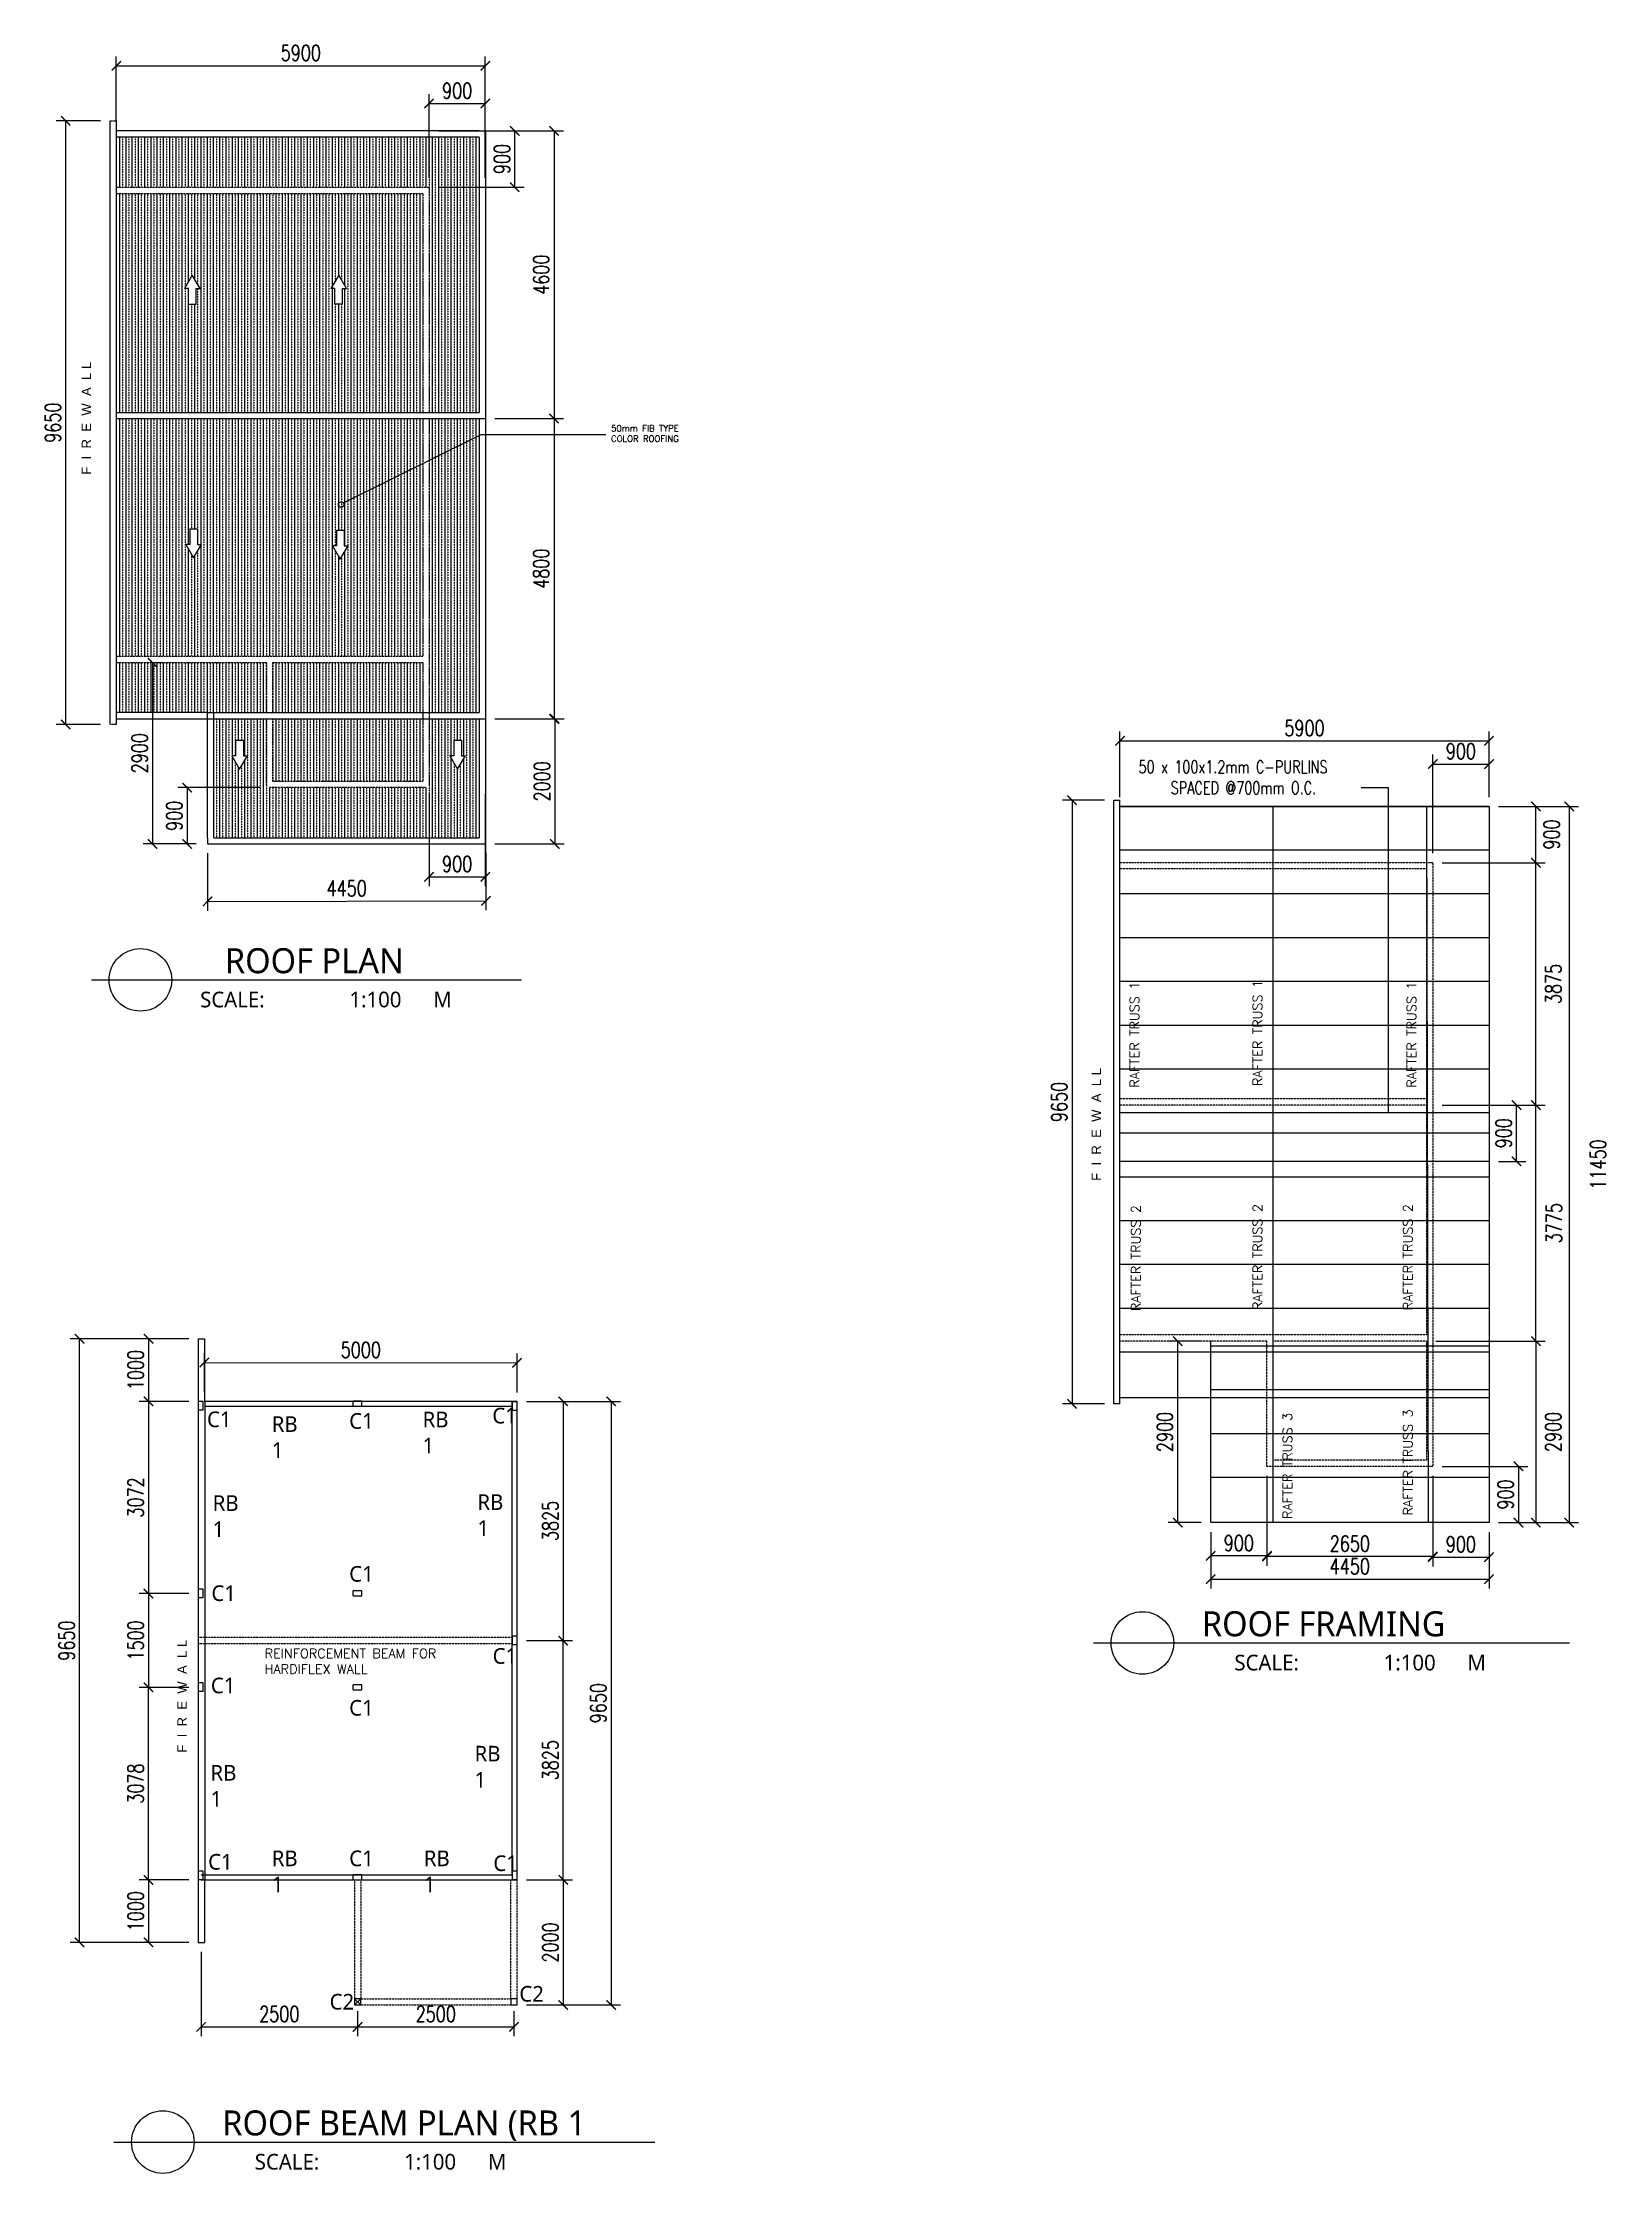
# Model space of a CAD drawing. Header units: millimetres. Extents: x 18078 to 182092, y 10648 to 75430.
# Drawn here: x 35789 to 60822, y 11728 to 45792 of the extents above; entities that cross this region are included whole.
import ezdxf

# ---------------------------------------------------------------- set-up
doc = ezdxf.new("R2010")
doc.units = ezdxf.units.MM
doc.linetypes.add('HIDDEN2', pattern=[4.7625, 3.175, -1.5875])
doc.linetypes.add('JIS_02_1.2', pattern=[2.5, 1.25, -1.25])
doc.layers.get('Defpoints').update_dxf_attribs({"color": 140})
doc.layers.add('A-Anno-Scrn', color=8, linetype='Continuous', lineweight=25)
doc.layers.add('A-Roof-Slab', color=12, linetype='Continuous', lineweight=35)
doc.styles.add('Annotative', font='romans.shx')
doc.styles.add('Arch-Dim', font='romans.shx', dxfattribs={"width": 0.75})
doc.styles.add('RomanS', font='romans.shx')
doc.dimstyles.new('Annotative', dxfattribs={"dimtxt": 2.5, "dimasz": 1.5, "dimexe": 1.5, "dimexo": 1.5, "dimgap": 0.8, "dimtad": 1, "dimdec": 0, "dimzin": 0, "dimdsep": 46, "dimtxsty": 'Arch-Dim', "dimblk": 'ARCHTICK', "dimcen": 2.5, "dimadec": 1, "dimazin": 0, "dimtfac": 1, "dimtdec": 0, "dimtix": 1, "dimtmove": 2, "dimatfit": 3, "dimfxl": 1, "dimtolj": 1, "dimtzin": 0, "dimarcsym": 0})

msp = doc.modelspace()

# ---------------------------------------------------------------- texts
at = {"attachment_point": 1}
for s, insert, char_height, width, style in [('50mm FIB TYPE\\PCOLOR ROOFING', (44877, 39676), 100, 3746.93, 'RomanS'), ('\\pxt1;{\\fSegoe UI Black|b0|i0|c0|p34;ROOF PLAN}', (38703.1, 31314.2, 300), 400, 5367.443, 'Annotative'), ('{\\fSegoe UI Emoji|b0|i0|c0|p34;SCALE:                1:100      M}', (38307.4, 30619.2, 300), 250, 4531.638, 'Annotative'), ('\\pxt1;{\\fSegoe UI Black|b0|i0|c0|p34;ROOF FRAMING}', (54322.6, 20714, 300), 400, 5367.443, 'Annotative'), ('{\\fSegoe UI Emoji|b0|i0|c0|p34;SCALE:                1:100      M}', (54842.9, 20019.1, 300), 250, 4531.638, 'Annotative')]:
    msp.add_mtext(s, dxfattribs=dict(at, insert=insert, char_height=char_height, width=width, style=style))
at = {"color": 7, "insert": (53310.3, 34312.6), "char_height": 200, "width": 8039.605, "attachment_point": 1, "style": 'Arch-Dim'}
msp.add_mtext('50 x 100x1.2mm C-PURLINS\\P     SPACED @700mm O.C.', dxfattribs=at)
at = {"color": 7, "char_height": 150, "attachment_point": 1, "rotation": 90, "style": 'RomanS'}
for s, insert in [('RAFTER TRUSS 1', (53170.7, 29082.2)), ('RAFTER TRUSS 1', (55138.4, 29108.9)), ('RAFTER TRUSS 1', (57599, 29082.9)), ('RAFTER TRUSS 2', (53193.4, 25510.8)), ('RAFTER TRUSS 2', (55138.4, 25527.1)), ('RAFTER TRUSS 2', (57541.5, 25525.4)), ('RAFTER TRUSS 3', (55615, 22188.6)), ('RAFTER TRUSS 3', (57541.5, 22244.2))]:
    msp.add_mtext_dynamic_manual_height_columns(s, width=3851.613, gutter_width=1250, heights=[0], dxfattribs=dict(at, insert=insert))
at = {"color": 0, "attachment_point": 1, "style": 'Annotative'}
for s, insert, char_height, width in [('\\pxt1;{\\fSegoe UI Black|b0|i0|c0|p34;ROOF BEAM PLAN (RB 1}', (38660.9, 12734.2, 300), 400, 9552.719), ('{\\fSegoe UI Emoji|b0|i0|c0|p34;SCALE:                1:100      M}', (39181.2, 12039.2, 300), 250, 4531.638)]:
    msp.add_mtext(s, dxfattribs=dict(at, insert=insert, char_height=char_height, width=width))
at = {"layer": 'A-Anno-Scrn', "color": 0, "attachment_point": 1, "style": 'Annotative'}
for s, insert, char_height, width in [('{\\fSegoe UI|b0|i0|c0|p34;C1}', (38417, 23908.1), 250, 561.907), ('{\\fSegoe UI|b0|i0|c0|p34;C1}', (40690.2, 23881.6), 250, 561.907), ('{\\fSegoe UI|b0|i0|c0|p34;RB 1}', (41864.1, 23905.4), 250, 561.907), ('{\\fSegoe UI|b0|i0|c0|p34;C1}', (42978.7, 23967.2), 250, 561.907), ('{\\fSegoe UI|b0|i0|c0|p34;RB 1}', (39452, 23832), 250, 561.907), ('{\\fSegoe UI|b0|i0|c0|p34;RB 1}', (38508, 22568.6), 250, 561.907), ('{\\fSegoe UI|b0|i0|c0|p34;RB 1}', (42740.3, 22584.6), 250, 561.907), ('{\\fSegoe UI|b0|i0|c0|p34;C1}', (38488.1, 21128.2), 250, 561.907), ('{\\fSegoe UI|b0|i0|c0|p34;C1}', (40690.2, 21437.3), 250, 561.907), ('REINFORCEMENT BEAM FOR \\PHARDIFLEX WALL', (39338.5, 20115.5), 150, 4399.235), ('{\\fSegoe UI|b0|i0|c0|p34;C1}', (42983.5, 20124.9), 250, 561.907), ('{\\fSegoe UI|b0|i0|c0|p34;C1}', (38479.2, 19653), 250, 561.907), ('{\\fSegoe UI|b0|i0|c0|p34;C1}', (40690.2, 19295.8), 250, 561.907), ('{\\fSegoe UI|b0|i0|c0|p34;RB 1}', (42695, 18563.1), 250, 561.907), ('{\\fSegoe UI|b0|i0|c0|p34;RB 1}', (38473, 18256.4), 250, 561.907), ('{\\fSegoe UI|b0|i0|c0|p34;C1}', (38435.3, 16833.7), 250, 561.907), ('{\\fSegoe UI|b0|i0|c0|p34;RB 1}', (39452, 16889.1), 250, 561.907), ('{\\fSegoe UI|b0|i0|c0|p34;C1}', (40690.2, 16889.1), 250, 561.907), ('{\\fSegoe UI|b0|i0|c0|p34;RB 1}', (41883.4, 16889.1), 250, 561.907), ('{\\fSegoe UI|b0|i0|c0|p34;C1}', (42995, 16811.5), 250, 561.907), ('{\\fSegoe UI|b0|i0|c0|p34;C2}', (43411.3, 14723.7), 250, 561.907), ('{\\fSegoe UI|b0|i0|c0|p34;C2}', (40377.9, 14597.1), 250, 561.907)]:
    msp.add_mtext(s, dxfattribs=dict(at, insert=insert, char_height=char_height, width=width))
at = {"layer": 'A-Roof-Slab', "color": 7, "lineweight": -2, "char_height": 150, "attachment_point": 1, "rotation": 90, "style": 'RomanS'}
for insert in [(36415.2, 38884.2), (52560.2, 27595.1), (37943.3, 18454.1)]:
    msp.add_mtext_dynamic_manual_height_columns('{\\fSwis721 Blk BT|b0|i0|c0|p34;\\C9;\\c13289671;F  I  R  E  W  A  L L}', width=2187.825, gutter_width=1250, heights=[198.3], dxfattribs=dict(at, insert=insert))

# ---------------------------------------------------------------- blocks, each defined once
blk = doc.blocks.new('_ArchTick')
at = {"color": 0, "linetype": 'ByBlock', "const_width": 0.15}
blk.add_lwpolyline([(-0.5, -0.5), (0.5, 0.5)], dxfattribs=at)
blk = doc.blocks.new('*D7')
at = {"layer": 'A-Anno-Scrn', "color": 0, "lineweight": -2, "transparency": 16777216}
for p, q in [((37546, 35881), (37696, 35881)), ((37546, 35881), (37546, 32981)), ((38243, 32981), (37396, 32981))]:
    blk.add_line(p, q, dxfattribs=at)
at = {"layer": 'Defpoints', "color": 0, "transparency": 16777216}
for p in [(37396, 35881), (37546, 32981), (38393, 32981, 300)]:
    blk.add_point(p, dxfattribs=at)
at = {"layer": 'A-Anno-Scrn', "color": 0, "lineweight": -2, "transparency": 16777216, "xscale": 150, "yscale": 150, "zscale": 150}
for p, rotation in [((37546, 35881), 90), ((37546, 32981), 270)]:
    blk.add_blockref('_ArchTick', p, dxfattribs=dict(at, rotation=rotation))
at = {"layer": 'A-Anno-Scrn', "color": 0, "transparency": 16777216, "insert": (37341, 34431), "char_height": 250, "attachment_point": 5, "rotation": 90, "style": 'Arch-Dim'}
blk.add_mtext('\\A1;2900', dxfattribs=at)
blk = doc.blocks.new('*D8')
at = {"layer": 'A-Anno-Scrn', "color": 0, "lineweight": -2, "transparency": 16777216}
for p, q in [((39267, 33881), (37951, 33881)), ((38101, 33881), (38101, 32981)), ((38151, 32981), (37951, 32981))]:
    blk.add_line(p, q, dxfattribs=at)
at = {"layer": 'Defpoints', "color": 0, "transparency": 16777216}
for p in [(39417, 33881, 300), (38101, 32981), (38301, 32981, 300)]:
    blk.add_point(p, dxfattribs=at)
at = {"layer": 'A-Anno-Scrn', "color": 0, "lineweight": -2, "transparency": 16777216, "xscale": 150, "yscale": 150, "zscale": 150}
for p, rotation in [((38101, 33881), 90), ((38101, 32981), 270)]:
    blk.add_blockref('_ArchTick', p, dxfattribs=dict(at, rotation=rotation))
at = {"layer": 'A-Anno-Scrn', "color": 0, "transparency": 16777216, "insert": (37896, 33431), "char_height": 250, "attachment_point": 5, "rotation": 90, "style": 'Arch-Dim'}
blk.add_mtext('\\A1;900', dxfattribs=at)
blk = doc.blocks.new('*D9')
at = {"layer": 'A-Anno-Scrn', "color": 0, "lineweight": -2, "transparency": 16777216}
for p, q in [((38424, 32831), (38426, 31912)), ((42875, 32841), (42877, 31922)), ((38426, 32062), (42876, 32072))]:
    blk.add_line(p, q, dxfattribs=at)
at = {"layer": 'Defpoints', "color": 0, "transparency": 16777216}
for p in [(38424, 32981), (42874, 32991), (42876, 32072)]:
    blk.add_point(p, dxfattribs=at)
at = {"layer": 'A-Anno-Scrn', "color": 0, "lineweight": -2, "transparency": 16777216, "xscale": 150, "yscale": 150, "zscale": 150}
for p, rotation in [((38426, 32062), 180.125432330443), ((42876, 32072), 0.1254323304430118)]:
    blk.add_blockref('_ArchTick', p, dxfattribs=dict(at, rotation=rotation))
at = {"layer": 'A-Anno-Scrn', "color": 0, "transparency": 16777216, "insert": (40651, 32272), "char_height": 250, "attachment_point": 5, "rotation": 0.1254, "style": 'Arch-Dim'}
blk.add_mtext('\\A1;4450', dxfattribs=at)
blk = doc.blocks.new('*D10')
at = {"layer": 'A-Anno-Scrn', "color": 0, "lineweight": -2, "transparency": 16777216}
for p, q in [((41967, 33781), (41967, 32305)), ((42867, 33781), (42867, 32305)), ((41967, 32455), (42867, 32455))]:
    blk.add_line(p, q, dxfattribs=at)
at = {"layer": 'Defpoints', "color": 0, "transparency": 16777216}
for p in [(41967, 33931, 300), (42867, 33931, 300), (42867, 32455)]:
    blk.add_point(p, dxfattribs=at)
at = {"layer": 'A-Anno-Scrn', "color": 0, "lineweight": -2, "transparency": 16777216, "xscale": 150, "yscale": 150, "zscale": 150, "rotation": 180}
blk.add_blockref('_ArchTick', (41967, 32455), dxfattribs=at)
at = {"layer": 'A-Anno-Scrn', "color": 0, "lineweight": -2, "transparency": 16777216, "xscale": 150, "yscale": 150, "zscale": 150}
blk.add_blockref('_ArchTick', (42867, 32455), dxfattribs=at)
at = {"layer": 'A-Anno-Scrn', "color": 0, "transparency": 16777216, "insert": (42417, 32660), "char_height": 250, "attachment_point": 5, "style": 'Arch-Dim'}
blk.add_mtext('\\A1;900', dxfattribs=at)
blk = doc.blocks.new('*D11')
at = {"layer": 'A-Anno-Scrn', "color": 0, "lineweight": -2, "transparency": 16777216}
for p, q in [((36717, 44540), (36008, 44540)), ((36158, 34890), (36158, 44540)), ((36717, 34890), (36008, 34890))]:
    blk.add_line(p, q, dxfattribs=at)
at = {"layer": 'Defpoints', "color": 0, "transparency": 16777216}
for p in [(36158, 44540), (36867, 44540, 300), (36867, 34890, 300)]:
    blk.add_point(p, dxfattribs=at)
at = {"layer": 'A-Anno-Scrn', "color": 0, "lineweight": -2, "transparency": 16777216, "xscale": 150, "yscale": 150, "zscale": 150}
for p, rotation in [((36158, 44540), 90), ((36158, 34890), 270)]:
    blk.add_blockref('_ArchTick', p, dxfattribs=dict(at, rotation=rotation))
at = {"layer": 'A-Anno-Scrn', "color": 0, "transparency": 16777216, "insert": (35953, 39715), "char_height": 250, "attachment_point": 5, "rotation": 90, "style": 'Arch-Dim'}
blk.add_mtext('\\A1;9650', dxfattribs=at)
blk = doc.blocks.new('*D12')
at = {"layer": 'A-Anno-Scrn', "color": 0, "lineweight": -2, "transparency": 16777216}
for p, q in [((36967, 44531), (36967, 45572)), ((36967, 45422), (42867, 45422)), ((42867, 44531), (42867, 45572))]:
    blk.add_line(p, q, dxfattribs=at)
at = {"layer": 'Defpoints', "color": 0, "transparency": 16777216}
for p in [(42867, 45422), (36967, 44381), (42867, 44381)]:
    blk.add_point(p, dxfattribs=at)
at = {"layer": 'A-Anno-Scrn', "color": 0, "lineweight": -2, "transparency": 16777216, "xscale": 150, "yscale": 150, "zscale": 150, "rotation": 180}
blk.add_blockref('_ArchTick', (36967, 45422), dxfattribs=at)
at = {"layer": 'A-Anno-Scrn', "color": 0, "lineweight": -2, "transparency": 16777216, "xscale": 150, "yscale": 150, "zscale": 150}
blk.add_blockref('_ArchTick', (42867, 45422), dxfattribs=at)
at = {"layer": 'A-Anno-Scrn', "color": 0, "transparency": 16777216, "insert": (39917, 45627), "char_height": 250, "attachment_point": 5, "style": 'Arch-Dim'}
blk.add_mtext('\\A1;5900', dxfattribs=at)
blk = doc.blocks.new('*D13')
at = {"layer": 'A-Anno-Scrn', "color": 0, "lineweight": -2, "transparency": 16777216}
for p, q in [((42117, 44381), (43488, 44381)), ((43338, 43481), (43338, 44381)), ((42117, 43481), (43488, 43481))]:
    blk.add_line(p, q, dxfattribs=at)
at = {"layer": 'Defpoints', "color": 0, "transparency": 16777216}
for p in [(41967, 44381, 300), (43338, 44381), (41967, 43481, 300)]:
    blk.add_point(p, dxfattribs=at)
at = {"layer": 'A-Anno-Scrn', "color": 0, "lineweight": -2, "transparency": 16777216, "xscale": 150, "yscale": 150, "zscale": 150}
for p, rotation in [((43338, 44381), 90), ((43338, 43481), 270)]:
    blk.add_blockref('_ArchTick', p, dxfattribs=dict(at, rotation=rotation))
at = {"layer": 'A-Anno-Scrn', "color": 0, "transparency": 16777216, "insert": (43133, 43931), "char_height": 250, "attachment_point": 5, "rotation": 90, "style": 'Arch-Dim'}
blk.add_mtext('\\A1;900', dxfattribs=at)
blk = doc.blocks.new('*D14')
at = {"layer": 'A-Anno-Scrn', "color": 0, "lineweight": -2, "transparency": 16777216}
for p, q in [((41967, 43631), (41967, 44967)), ((42867, 43631), (42867, 44967)), ((41967, 44817), (42867, 44817))]:
    blk.add_line(p, q, dxfattribs=at)
at = {"layer": 'Defpoints', "color": 0, "transparency": 16777216}
for p in [(42867, 44817), (41967, 43481, 300), (42867, 43481, 300)]:
    blk.add_point(p, dxfattribs=at)
at = {"layer": 'A-Anno-Scrn', "color": 0, "lineweight": -2, "transparency": 16777216, "xscale": 150, "yscale": 150, "zscale": 150, "rotation": 180}
blk.add_blockref('_ArchTick', (41967, 44817), dxfattribs=at)
at = {"layer": 'A-Anno-Scrn', "color": 0, "lineweight": -2, "transparency": 16777216, "xscale": 150, "yscale": 150, "zscale": 150}
blk.add_blockref('_ArchTick', (42867, 44817), dxfattribs=at)
at = {"layer": 'A-Anno-Scrn', "color": 0, "transparency": 16777216, "insert": (42417, 45022), "char_height": 250, "attachment_point": 5, "style": 'Arch-Dim'}
blk.add_mtext('\\A1;900', dxfattribs=at)
blk = doc.blocks.new('*D15')
at = {"layer": 'A-Anno-Scrn', "color": 0, "lineweight": -2, "transparency": 16777216}
for p, q in [((43017, 44381), (44115, 44381)), ((43965, 44381), (43965, 39781)), ((43017, 39781), (44115, 39781))]:
    blk.add_line(p, q, dxfattribs=at)
at = {"layer": 'Defpoints', "color": 0, "transparency": 16777216}
for p in [(42867, 44381), (42867, 39781), (43965, 39781)]:
    blk.add_point(p, dxfattribs=at)
at = {"layer": 'A-Anno-Scrn', "color": 0, "lineweight": -2, "transparency": 16777216, "xscale": 150, "yscale": 150, "zscale": 150}
for p, rotation in [((43965, 44381), 90), ((43965, 39781), 270)]:
    blk.add_blockref('_ArchTick', p, dxfattribs=dict(at, rotation=rotation))
at = {"layer": 'A-Anno-Scrn', "color": 0, "transparency": 16777216, "insert": (43760, 42081), "char_height": 250, "attachment_point": 5, "rotation": 90, "style": 'Arch-Dim'}
blk.add_mtext('\\A1;4600', dxfattribs=at)
blk = doc.blocks.new('*D16')
at = {"layer": 'A-Anno-Scrn', "color": 0, "lineweight": -2, "transparency": 16777216}
for p, q in [((43017, 39781), (44115, 39781)), ((43965, 39781), (43965, 34981)), ((43017, 34981), (44115, 34981))]:
    blk.add_line(p, q, dxfattribs=at)
at = {"layer": 'Defpoints', "color": 0, "transparency": 16777216}
for p in [(42867, 39781), (42867, 34981), (43965, 34981)]:
    blk.add_point(p, dxfattribs=at)
at = {"layer": 'A-Anno-Scrn', "color": 0, "lineweight": -2, "transparency": 16777216, "xscale": 150, "yscale": 150, "zscale": 150}
for p, rotation in [((43965, 39781), 90), ((43965, 34981), 270)]:
    blk.add_blockref('_ArchTick', p, dxfattribs=dict(at, rotation=rotation))
at = {"layer": 'A-Anno-Scrn', "color": 0, "transparency": 16777216, "insert": (43760, 37381), "char_height": 250, "attachment_point": 5, "rotation": 90, "style": 'Arch-Dim'}
blk.add_mtext('\\A1;4800', dxfattribs=at)
blk = doc.blocks.new('*D83')
at = {"color": 0, "lineweight": -2, "transparency": 16777216}
for p, q in [((43525, 24070), (44263, 24070)), ((44113, 24070), (44113, 20245)), ((43525, 20245), (44263, 20245))]:
    blk.add_line(p, q, dxfattribs=at)
at = {"layer": 'Defpoints', "color": 0, "transparency": 16777216}
for p in [(43375, 24070), (43375, 20245), (44113, 20245)]:
    blk.add_point(p, dxfattribs=at)
at = {"color": 0, "lineweight": -2, "transparency": 16777216, "xscale": 150, "yscale": 150, "zscale": 150}
for p, rotation in [((44113, 24070), 90), ((44113, 20245), 270)]:
    blk.add_blockref('_ArchTick', p, dxfattribs=dict(at, rotation=rotation))
at = {"color": 0, "transparency": 16777216, "insert": (43908, 22158), "char_height": 250, "attachment_point": 5, "rotation": 90, "style": 'Arch-Dim'}
blk.add_mtext('\\A1;3825', dxfattribs=at)
blk = doc.blocks.new('*D84')
at = {"color": 0, "lineweight": -2, "transparency": 16777216}
for p, q in [((43525, 20245), (44263, 20245)), ((44113, 16420), (44113, 20245)), ((43525, 16420), (44263, 16420))]:
    blk.add_line(p, q, dxfattribs=at)
at = {"layer": 'Defpoints', "color": 0, "transparency": 16777216}
for p in [(43375, 20245), (44113, 20245), (43375, 16420)]:
    blk.add_point(p, dxfattribs=at)
at = {"color": 0, "lineweight": -2, "transparency": 16777216, "xscale": 150, "yscale": 150, "zscale": 150}
for p, rotation in [((44113, 20245), 90), ((44113, 16420), 270)]:
    blk.add_blockref('_ArchTick', p, dxfattribs=dict(at, rotation=rotation))
at = {"color": 0, "transparency": 16777216, "insert": (43908, 18333), "char_height": 250, "attachment_point": 5, "rotation": 90, "style": 'Arch-Dim'}
blk.add_mtext('\\A1;3825', dxfattribs=at)
blk = doc.blocks.new('*D85')
at = {"color": 0, "lineweight": -2, "transparency": 16777216}
for p, q in [((43525, 16420), (44263, 16420)), ((44113, 16420), (44113, 14420)), ((43525, 14420), (44263, 14420))]:
    blk.add_line(p, q, dxfattribs=at)
at = {"layer": 'Defpoints', "color": 0, "transparency": 16777216}
for p in [(43375, 16420), (43375, 14420), (44113, 14420)]:
    blk.add_point(p, dxfattribs=at)
at = {"color": 0, "lineweight": -2, "transparency": 16777216, "xscale": 150, "yscale": 150, "zscale": 150}
for p, rotation in [((44113, 16420), 90), ((44113, 14420), 270)]:
    blk.add_blockref('_ArchTick', p, dxfattribs=dict(at, rotation=rotation))
at = {"color": 0, "transparency": 16777216, "insert": (43908, 15420), "char_height": 250, "attachment_point": 5, "rotation": 90, "style": 'Arch-Dim'}
blk.add_mtext('\\A1;2000', dxfattribs=at)
blk = doc.blocks.new('*D86')
at = {"color": 0, "lineweight": -2, "transparency": 16777216}
for p, q in [((38375, 24220), (38376, 24841)), ((38375, 24691), (43375, 24686)), ((43375, 24214), (43376, 24836))]:
    blk.add_line(p, q, dxfattribs=at)
at = {"layer": 'Defpoints', "color": 0, "transparency": 16777216}
for p in [(43375, 24686), (38375, 24070), (43375, 24064)]:
    blk.add_point(p, dxfattribs=at)
at = {"color": 0, "lineweight": -2, "transparency": 16777216, "xscale": 150, "yscale": 150, "zscale": 150}
for p, rotation in [((38375, 24691), 179.9323226075034), ((43375, 24686), 359.9323226075034)]:
    blk.add_blockref('_ArchTick', p, dxfattribs=dict(at, rotation=rotation))
at = {"color": 0, "transparency": 16777216, "insert": (40876, 24893), "char_height": 250, "attachment_point": 5, "rotation": 359.9323, "style": 'Arch-Dim'}
blk.add_mtext('\\A1;5000', dxfattribs=at)
blk = doc.blocks.new('*D87')
at = {"color": 0, "lineweight": -2, "transparency": 16777216}
for p, q in [((38125, 25070), (36229, 25070)), ((36379, 15420), (36379, 25070)), ((38125, 15420), (36229, 15420))]:
    blk.add_line(p, q, dxfattribs=at)
at = {"layer": 'Defpoints', "color": 0, "transparency": 16777216}
for p in [(36379, 25070), (38275, 25070), (38275, 15420)]:
    blk.add_point(p, dxfattribs=at)
at = {"color": 0, "lineweight": -2, "transparency": 16777216, "xscale": 150, "yscale": 150, "zscale": 150}
for p, rotation in [((36379, 25070), 90), ((36379, 15420), 270)]:
    blk.add_blockref('_ArchTick', p, dxfattribs=dict(at, rotation=rotation))
at = {"color": 0, "transparency": 16777216, "insert": (36174, 20245), "char_height": 250, "attachment_point": 5, "rotation": 90, "style": 'Arch-Dim'}
blk.add_mtext('\\A1;9650', dxfattribs=at)
blk = doc.blocks.new('*D88')
at = {"color": 0, "lineweight": -2, "transparency": 16777216}
for p, q in [((38125, 25070), (37332, 25070)), ((37482, 25070), (37482, 24070)), ((38125, 24070), (37332, 24070))]:
    blk.add_line(p, q, dxfattribs=at)
at = {"layer": 'Defpoints', "color": 0, "transparency": 16777216}
for p in [(38275, 25070), (37482, 24070), (38275, 24070)]:
    blk.add_point(p, dxfattribs=at)
at = {"color": 0, "lineweight": -2, "transparency": 16777216, "xscale": 150, "yscale": 150, "zscale": 150}
for p, rotation in [((37482, 25070), 90), ((37482, 24070), 270)]:
    blk.add_blockref('_ArchTick', p, dxfattribs=dict(at, rotation=rotation))
at = {"color": 0, "transparency": 16777216, "insert": (37277, 24570), "char_height": 250, "attachment_point": 5, "rotation": 90, "style": 'Arch-Dim'}
blk.add_mtext('\\A1;1000', dxfattribs=at)
blk = doc.blocks.new('*D89')
at = {"color": 0, "lineweight": -2, "transparency": 16777216}
for p, q in [((38125, 24070), (37332, 24070)), ((37482, 24070), (37482, 20998)), ((38125, 20998), (37332, 20998))]:
    blk.add_line(p, q, dxfattribs=at)
at = {"layer": 'Defpoints', "color": 0, "transparency": 16777216}
for p in [(38275, 24070), (37482, 20998), (38275, 20998)]:
    blk.add_point(p, dxfattribs=at)
at = {"color": 0, "lineweight": -2, "transparency": 16777216, "xscale": 150, "yscale": 150, "zscale": 150}
for p, rotation in [((37482, 24070), 90), ((37482, 20998), 270)]:
    blk.add_blockref('_ArchTick', p, dxfattribs=dict(at, rotation=rotation))
at = {"color": 0, "transparency": 16777216, "insert": (37277, 22534), "char_height": 250, "attachment_point": 5, "rotation": 90, "style": 'Arch-Dim'}
blk.add_mtext('\\A1;3072', dxfattribs=at)
blk = doc.blocks.new('*D90')
at = {"color": 0, "lineweight": -2, "transparency": 16777216}
for p, q in [((38124, 20998), (37332, 20998)), ((37482, 20998), (37482, 19498)), ((38124, 19498), (37332, 19498))]:
    blk.add_line(p, q, dxfattribs=at)
at = {"layer": 'Defpoints', "color": 0, "transparency": 16777216}
for p in [(38274, 20998), (37482, 19498), (38274, 19498)]:
    blk.add_point(p, dxfattribs=at)
at = {"color": 0, "lineweight": -2, "transparency": 16777216, "xscale": 150, "yscale": 150, "zscale": 150}
for p, rotation in [((37482, 20998), 90), ((37482, 19498), 270)]:
    blk.add_blockref('_ArchTick', p, dxfattribs=dict(at, rotation=rotation))
at = {"color": 0, "transparency": 16777216, "insert": (37277, 20248), "char_height": 250, "attachment_point": 5, "rotation": 90, "style": 'Arch-Dim'}
blk.add_mtext('\\A1;1500', dxfattribs=at)
blk = doc.blocks.new('*D91')
at = {"color": 0, "lineweight": -2, "transparency": 16777216}
for p, q in [((38125, 19498), (37332, 19498)), ((37482, 16420), (37482, 19498)), ((38125, 16420), (37332, 16420))]:
    blk.add_line(p, q, dxfattribs=at)
at = {"layer": 'Defpoints', "color": 0, "transparency": 16777216}
for p in [(37482, 19498), (38275, 19498), (38275, 16420)]:
    blk.add_point(p, dxfattribs=at)
at = {"color": 0, "lineweight": -2, "transparency": 16777216, "xscale": 150, "yscale": 150, "zscale": 150}
for p, rotation in [((37482, 19498), 90), ((37482, 16420), 270)]:
    blk.add_blockref('_ArchTick', p, dxfattribs=dict(at, rotation=rotation))
at = {"color": 0, "transparency": 16777216, "insert": (37277, 17959), "char_height": 250, "attachment_point": 5, "rotation": 90, "style": 'Arch-Dim'}
blk.add_mtext('\\A1;3078', dxfattribs=at)
blk = doc.blocks.new('*D92')
at = {"color": 0, "lineweight": -2, "transparency": 16777216}
for p, q in [((38125, 16420), (37332, 16420)), ((37482, 16420), (37482, 15420)), ((38125, 15420), (37332, 15420))]:
    blk.add_line(p, q, dxfattribs=at)
at = {"layer": 'Defpoints', "color": 0, "transparency": 16777216}
for p in [(38275, 16420), (37482, 15420), (38275, 15420)]:
    blk.add_point(p, dxfattribs=at)
at = {"color": 0, "lineweight": -2, "transparency": 16777216, "xscale": 150, "yscale": 150, "zscale": 150}
for p, rotation in [((37482, 16420), 90), ((37482, 15420), 270)]:
    blk.add_blockref('_ArchTick', p, dxfattribs=dict(at, rotation=rotation))
at = {"color": 0, "transparency": 16777216, "insert": (37277, 15920), "char_height": 250, "attachment_point": 5, "rotation": 90, "style": 'Arch-Dim'}
blk.add_mtext('\\A1;1000', dxfattribs=at)
blk = doc.blocks.new('*D93')
at = {"color": 0, "lineweight": -2, "transparency": 16777216}
for p, q in [((38323, 15270), (38323, 13920)), ((40823, 14318), (40823, 13920)), ((38323, 14070), (40823, 14070))]:
    blk.add_line(p, q, dxfattribs=at)
at = {"layer": 'Defpoints', "color": 0, "transparency": 16777216}
for p in [(38323, 15420), (40823, 14468), (40823, 14070)]:
    blk.add_point(p, dxfattribs=at)
at = {"color": 0, "lineweight": -2, "transparency": 16777216, "xscale": 150, "yscale": 150, "zscale": 150, "rotation": 180}
blk.add_blockref('_ArchTick', (38323, 14070), dxfattribs=at)
at = {"color": 0, "lineweight": -2, "transparency": 16777216, "xscale": 150, "yscale": 150, "zscale": 150}
blk.add_blockref('_ArchTick', (40823, 14070), dxfattribs=at)
at = {"color": 0, "transparency": 16777216, "insert": (39573, 14275), "char_height": 250, "attachment_point": 5, "style": 'Arch-Dim'}
blk.add_mtext('\\A1;2500', dxfattribs=at)
blk = doc.blocks.new('*D94')
at = {"color": 0, "lineweight": -2, "transparency": 16777216}
for p, q in [((40825, 14320), (40825, 13920)), ((43325, 14320), (43325, 13920)), ((40825, 14070), (43325, 14070))]:
    blk.add_line(p, q, dxfattribs=at)
at = {"layer": 'Defpoints', "color": 0, "transparency": 16777216}
for p in [(40825, 14470), (43325, 14470), (43325, 14070)]:
    blk.add_point(p, dxfattribs=at)
at = {"color": 0, "lineweight": -2, "transparency": 16777216, "xscale": 150, "yscale": 150, "zscale": 150, "rotation": 180}
blk.add_blockref('_ArchTick', (40825, 14070), dxfattribs=at)
at = {"color": 0, "lineweight": -2, "transparency": 16777216, "xscale": 150, "yscale": 150, "zscale": 150}
blk.add_blockref('_ArchTick', (43325, 14070), dxfattribs=at)
at = {"color": 0, "transparency": 16777216, "insert": (42075, 14275), "char_height": 250, "attachment_point": 5, "style": 'Arch-Dim'}
blk.add_mtext('\\A1;2500', dxfattribs=at)
blk = doc.blocks.new('*D95')
at = {"color": 0, "lineweight": -2, "transparency": 16777216}
for p, q in [((43525, 24070), (45029, 24070)), ((44879, 24070), (44879, 14420)), ((43525, 14420), (45029, 14420))]:
    blk.add_line(p, q, dxfattribs=at)
at = {"layer": 'Defpoints', "color": 0, "transparency": 16777216}
for p in [(43375, 24070), (43375, 14420), (44879, 14420)]:
    blk.add_point(p, dxfattribs=at)
at = {"color": 0, "lineweight": -2, "transparency": 16777216, "xscale": 150, "yscale": 150, "zscale": 150}
for p, rotation in [((44879, 24070), 90), ((44879, 14420), 270)]:
    blk.add_blockref('_ArchTick', p, dxfattribs=dict(at, rotation=rotation))
at = {"color": 0, "transparency": 16777216, "insert": (44674, 19245), "char_height": 250, "attachment_point": 5, "rotation": 90, "style": 'Arch-Dim'}
blk.add_mtext('\\A1;9650', dxfattribs=at)
blk = doc.blocks.new('*D116')
at = {"color": 0, "lineweight": -2, "transparency": 16777216}
for p, q in [((43017, 34981), (44127, 34981)), ((43977, 34981), (43977, 32981)), ((43017, 32981), (44127, 32981))]:
    blk.add_line(p, q, dxfattribs=at)
at = {"layer": 'Defpoints', "color": 0, "transparency": 16777216}
for p in [(42867, 34981), (42867, 32981), (43977, 32981)]:
    blk.add_point(p, dxfattribs=at)
at = {"color": 0, "lineweight": -2, "transparency": 16777216, "xscale": 150, "yscale": 150, "zscale": 150}
for p, rotation in [((43977, 34981), 90), ((43977, 32981), 270)]:
    blk.add_blockref('_ArchTick', p, dxfattribs=dict(at, rotation=rotation))
at = {"color": 0, "transparency": 16777216, "insert": (43772, 33981), "char_height": 250, "attachment_point": 5, "rotation": 90, "style": 'Arch-Dim'}
blk.add_mtext('\\A1;2000', dxfattribs=at)
blk = doc.blocks.new('*D96')
at = {"color": 0, "lineweight": -2, "transparency": 16777216}
for p, q in [((52764, 33681), (52097, 33681)), ((52247, 33681), (52247, 24031)), ((52764, 24031), (52097, 24031))]:
    blk.add_line(p, q, dxfattribs=at)
at = {"layer": 'Defpoints', "color": 0, "transparency": 16777216}
for p in [(52914, 33681), (52247, 24031), (52914, 24031)]:
    blk.add_point(p, dxfattribs=at)
at = {"color": 0, "lineweight": -2, "transparency": 16777216, "xscale": 150, "yscale": 150, "zscale": 150}
for p, rotation in [((52247, 33681), 90), ((52247, 24031), 270)]:
    blk.add_blockref('_ArchTick', p, dxfattribs=dict(at, rotation=rotation))
at = {"color": 0, "transparency": 16777216, "insert": (52042, 28856), "char_height": 250, "attachment_point": 5, "rotation": 90, "style": 'Arch-Dim'}
blk.add_mtext('\\A1;9650', dxfattribs=at)
blk = doc.blocks.new('*D97')
at = {"color": 0, "lineweight": -2, "transparency": 16777216}
for p, q in [((54314, 25031), (53786, 25031)), ((53936, 25031), (53936, 22131)), ((54314, 22131), (53786, 22131))]:
    blk.add_line(p, q, dxfattribs=at)
at = {"layer": 'Defpoints', "color": 0, "transparency": 16777216}
for p in [(54464, 25031), (53936, 22131), (54464, 22131)]:
    blk.add_point(p, dxfattribs=at)
at = {"color": 0, "lineweight": -2, "transparency": 16777216, "xscale": 150, "yscale": 150, "zscale": 150}
for p, rotation in [((53936, 25031), 90), ((53936, 22131), 270)]:
    blk.add_blockref('_ArchTick', p, dxfattribs=dict(at, rotation=rotation))
at = {"color": 0, "transparency": 16777216, "insert": (53731, 23581), "char_height": 250, "attachment_point": 5, "rotation": 90, "style": 'Arch-Dim'}
blk.add_mtext('\\A1;2900', dxfattribs=at)
blk = doc.blocks.new('*D98')
at = {"color": 0, "lineweight": -2, "transparency": 16777216}
for p, q in [((54464, 21981), (54464, 21078)), ((58914, 21981), (58914, 21078)), ((54464, 21228), (58914, 21228))]:
    blk.add_line(p, q, dxfattribs=at)
at = {"layer": 'Defpoints', "color": 0, "transparency": 16777216}
for p in [(54464, 22131), (58914, 22131), (58914, 21228)]:
    blk.add_point(p, dxfattribs=at)
at = {"color": 0, "lineweight": -2, "transparency": 16777216, "xscale": 150, "yscale": 150, "zscale": 150, "rotation": 180}
blk.add_blockref('_ArchTick', (54464, 21228), dxfattribs=at)
at = {"color": 0, "lineweight": -2, "transparency": 16777216, "xscale": 150, "yscale": 150, "zscale": 150}
blk.add_blockref('_ArchTick', (58914, 21228), dxfattribs=at)
at = {"color": 0, "transparency": 16777216, "insert": (56689, 21433), "char_height": 250, "attachment_point": 5, "style": 'Arch-Dim'}
blk.add_mtext('\\A1;4450', dxfattribs=at)
blk = doc.blocks.new('*D99')
at = {"color": 0, "lineweight": -2, "transparency": 16777216}
for p, q in [((55364, 22881), (55364, 21449)), ((54464, 21981), (54464, 21449)), ((55364, 21599), (54464, 21599))]:
    blk.add_line(p, q, dxfattribs=at)
at = {"layer": 'Defpoints', "color": 0, "transparency": 16777216}
for p in [(55364, 23031), (54464, 22131), (54464, 21599)]:
    blk.add_point(p, dxfattribs=at)
at = {"color": 0, "lineweight": -2, "transparency": 16777216, "xscale": 150, "yscale": 150, "zscale": 150, "rotation": 180}
blk.add_blockref('_ArchTick', (54464, 21599), dxfattribs=at)
at = {"color": 0, "lineweight": -2, "transparency": 16777216, "xscale": 150, "yscale": 150, "zscale": 150}
blk.add_blockref('_ArchTick', (55364, 21599), dxfattribs=at)
at = {"color": 0, "transparency": 16777216, "insert": (54914, 21804), "char_height": 250, "attachment_point": 5, "style": 'Arch-Dim'}
blk.add_mtext('\\A1;900', dxfattribs=at)
blk = doc.blocks.new('*D100')
at = {"color": 0, "lineweight": -2, "transparency": 16777216}
for p, q in [((55364, 22881), (55364, 21440)), ((58014, 22881), (58014, 21440)), ((58014, 21590), (55364, 21590))]:
    blk.add_line(p, q, dxfattribs=at)
at = {"layer": 'Defpoints', "color": 0, "transparency": 16777216}
for p in [(55364, 23031), (58014, 23031), (55364, 21590)]:
    blk.add_point(p, dxfattribs=at)
at = {"color": 0, "lineweight": -2, "transparency": 16777216, "xscale": 150, "yscale": 150, "zscale": 150, "rotation": 180}
blk.add_blockref('_ArchTick', (55364, 21590), dxfattribs=at)
at = {"color": 0, "lineweight": -2, "transparency": 16777216, "xscale": 150, "yscale": 150, "zscale": 150}
blk.add_blockref('_ArchTick', (58014, 21590), dxfattribs=at)
at = {"color": 0, "transparency": 16777216, "insert": (56689, 21795), "char_height": 250, "attachment_point": 5, "style": 'Arch-Dim'}
blk.add_mtext('\\A1;2650', dxfattribs=at)
blk = doc.blocks.new('*D101')
at = {"color": 0, "lineweight": -2, "transparency": 16777216}
for p, q in [((58014, 22881), (58014, 21430)), ((58914, 21981), (58914, 21430)), ((58014, 21580), (58914, 21580))]:
    blk.add_line(p, q, dxfattribs=at)
at = {"layer": 'Defpoints', "color": 0, "transparency": 16777216}
for p in [(58014, 23031), (58914, 22131), (58914, 21580)]:
    blk.add_point(p, dxfattribs=at)
at = {"color": 0, "lineweight": -2, "transparency": 16777216, "xscale": 150, "yscale": 150, "zscale": 150, "rotation": 180}
blk.add_blockref('_ArchTick', (58014, 21580), dxfattribs=at)
at = {"color": 0, "lineweight": -2, "transparency": 16777216, "xscale": 150, "yscale": 150, "zscale": 150}
blk.add_blockref('_ArchTick', (58914, 21580), dxfattribs=at)
at = {"color": 0, "transparency": 16777216, "insert": (58464, 21785), "char_height": 250, "attachment_point": 5, "style": 'Arch-Dim'}
blk.add_mtext('\\A1;900', dxfattribs=at)
blk = doc.blocks.new('*D102')
at = {"color": 0, "lineweight": -2, "transparency": 16777216}
for p, q in [((58164, 23031), (59533, 23031)), ((59383, 23031), (59383, 22131)), ((59064, 22131), (59533, 22131))]:
    blk.add_line(p, q, dxfattribs=at)
at = {"layer": 'Defpoints', "color": 0, "transparency": 16777216}
for p in [(58014, 23031), (58914, 22131), (59383, 22131)]:
    blk.add_point(p, dxfattribs=at)
at = {"color": 0, "lineweight": -2, "transparency": 16777216, "xscale": 150, "yscale": 150, "zscale": 150}
for p, rotation in [((59383, 23031), 90), ((59383, 22131), 270)]:
    blk.add_blockref('_ArchTick', p, dxfattribs=dict(at, rotation=rotation))
at = {"color": 0, "transparency": 16777216, "insert": (59178, 22581), "char_height": 250, "attachment_point": 5, "rotation": 90, "style": 'Arch-Dim'}
blk.add_mtext('\\A1;900', dxfattribs=at)
blk = doc.blocks.new('*D103')
at = {"color": 0, "lineweight": -2, "transparency": 16777216}
for p, q in [((58064, 25031), (59814, 25031)), ((59664, 25031), (59664, 22131)), ((59064, 22131), (59814, 22131))]:
    blk.add_line(p, q, dxfattribs=at)
at = {"layer": 'Defpoints', "color": 0, "transparency": 16777216}
for p in [(57914, 25031), (58914, 22131), (59664, 22131)]:
    blk.add_point(p, dxfattribs=at)
at = {"color": 0, "lineweight": -2, "transparency": 16777216, "xscale": 150, "yscale": 150, "zscale": 150}
for p, rotation in [((59664, 25031), 90), ((59664, 22131), 270)]:
    blk.add_blockref('_ArchTick', p, dxfattribs=dict(at, rotation=rotation))
at = {"color": 0, "transparency": 16777216, "insert": (59940, 23581), "char_height": 250, "attachment_point": 5, "rotation": 90, "style": 'Arch-Dim'}
blk.add_mtext('\\A1;2900', dxfattribs=at)
blk = doc.blocks.new('*D104')
at = {"color": 0, "lineweight": -2, "transparency": 16777216}
for p, q in [((58164, 28806), (59814, 28806)), ((59664, 25031), (59664, 28806)), ((58164, 25031), (59814, 25031))]:
    blk.add_line(p, q, dxfattribs=at)
at = {"layer": 'Defpoints', "color": 0, "transparency": 16777216}
for p in [(58014, 28806), (59664, 28806), (58014, 25031)]:
    blk.add_point(p, dxfattribs=at)
at = {"color": 0, "lineweight": -2, "transparency": 16777216, "xscale": 150, "yscale": 150, "zscale": 150}
for p, rotation in [((59664, 28806), 90), ((59664, 25031), 270)]:
    blk.add_blockref('_ArchTick', p, dxfattribs=dict(at, rotation=rotation))
at = {"color": 0, "transparency": 16777216, "insert": (59953, 26918), "char_height": 250, "attachment_point": 5, "rotation": 90, "style": 'Arch-Dim'}
blk.add_mtext('\\A1;3775', dxfattribs=at)
blk = doc.blocks.new('*D105')
at = {"color": 0, "lineweight": -2, "transparency": 16777216}
for p, q in [((58164, 32681), (59814, 32681)), ((59664, 28806), (59664, 32681)), ((58164, 28806), (59814, 28806))]:
    blk.add_line(p, q, dxfattribs=at)
at = {"layer": 'Defpoints', "color": 0, "transparency": 16777216}
for p in [(58014, 32681), (59664, 32681), (58014, 28806)]:
    blk.add_point(p, dxfattribs=at)
at = {"color": 0, "lineweight": -2, "transparency": 16777216, "xscale": 150, "yscale": 150, "zscale": 150}
for p, rotation in [((59664, 32681), 90), ((59664, 28806), 270)]:
    blk.add_blockref('_ArchTick', p, dxfattribs=dict(at, rotation=rotation))
at = {"color": 0, "transparency": 16777216, "insert": (59944, 30743), "char_height": 250, "attachment_point": 5, "rotation": 90, "style": 'Arch-Dim'}
blk.add_mtext('\\A1;3875', dxfattribs=at)
blk = doc.blocks.new('*D106')
at = {"color": 0, "lineweight": -2, "transparency": 16777216}
for p, q in [((59064, 33581), (59814, 33581)), ((59664, 32681), (59664, 33581)), ((58164, 32681), (59814, 32681))]:
    blk.add_line(p, q, dxfattribs=at)
at = {"layer": 'Defpoints', "color": 0, "transparency": 16777216}
for p in [(58914, 33581), (59664, 33581), (58014, 32681)]:
    blk.add_point(p, dxfattribs=at)
at = {"color": 0, "lineweight": -2, "transparency": 16777216, "xscale": 150, "yscale": 150, "zscale": 150}
for p, rotation in [((59664, 33581), 90), ((59664, 32681), 270)]:
    blk.add_blockref('_ArchTick', p, dxfattribs=dict(at, rotation=rotation))
at = {"color": 0, "transparency": 16777216, "insert": (59915, 33131), "char_height": 250, "attachment_point": 5, "rotation": 90, "style": 'Arch-Dim'}
blk.add_mtext('\\A1;900', dxfattribs=at)
blk = doc.blocks.new('*D107')
at = {"color": 0, "lineweight": -2, "transparency": 16777216}
for p, q in [((58014, 32831), (58014, 34409)), ((58914, 33731), (58914, 34409)), ((58014, 34259), (58914, 34259))]:
    blk.add_line(p, q, dxfattribs=at)
at = {"layer": 'Defpoints', "color": 0, "transparency": 16777216}
for p in [(58914, 34259), (58914, 33581), (58014, 32681)]:
    blk.add_point(p, dxfattribs=at)
at = {"color": 0, "lineweight": -2, "transparency": 16777216, "xscale": 150, "yscale": 150, "zscale": 150, "rotation": 180}
blk.add_blockref('_ArchTick', (58014, 34259), dxfattribs=at)
at = {"color": 0, "lineweight": -2, "transparency": 16777216, "xscale": 150, "yscale": 150, "zscale": 150}
blk.add_blockref('_ArchTick', (58914, 34259), dxfattribs=at)
at = {"color": 0, "transparency": 16777216, "insert": (58464, 34464), "char_height": 250, "attachment_point": 5, "style": 'Arch-Dim'}
blk.add_mtext('\\A1;900', dxfattribs=at)
blk = doc.blocks.new('*D108')
at = {"color": 0, "lineweight": -2, "transparency": 16777216}
for p, q in [((59064, 33581), (60347, 33581)), ((60197, 33581), (60197, 22131)), ((59064, 22131), (60347, 22131))]:
    blk.add_line(p, q, dxfattribs=at)
at = {"layer": 'Defpoints', "color": 0, "transparency": 16777216}
for p in [(58914, 33581), (58914, 22131), (60197, 22131)]:
    blk.add_point(p, dxfattribs=at)
at = {"color": 0, "lineweight": -2, "transparency": 16777216, "xscale": 150, "yscale": 150, "zscale": 150}
for p, rotation in [((60197, 33581), 90), ((60197, 22131), 270)]:
    blk.add_blockref('_ArchTick', p, dxfattribs=dict(at, rotation=rotation))
at = {"color": 0, "transparency": 16777216, "insert": (60658, 27856), "char_height": 250, "attachment_point": 5, "rotation": 90, "style": 'Arch-Dim'}
blk.add_mtext('\\A1;11450', dxfattribs=at)
blk = doc.blocks.new('*D109')
at = {"color": 0, "lineweight": -2, "transparency": 16777216}
for p, q in [((53014, 33731), (53014, 34778)), ((58914, 33731), (58914, 34778)), ((53014, 34628), (58914, 34628))]:
    blk.add_line(p, q, dxfattribs=at)
at = {"layer": 'Defpoints', "color": 0, "transparency": 16777216}
for p in [(58914, 34628), (53014, 33581), (58914, 33581)]:
    blk.add_point(p, dxfattribs=at)
at = {"color": 0, "lineweight": -2, "transparency": 16777216, "xscale": 150, "yscale": 150, "zscale": 150, "rotation": 180}
blk.add_blockref('_ArchTick', (53014, 34628), dxfattribs=at)
at = {"color": 0, "lineweight": -2, "transparency": 16777216, "xscale": 150, "yscale": 150, "zscale": 150}
blk.add_blockref('_ArchTick', (58914, 34628), dxfattribs=at)
at = {"color": 0, "transparency": 16777216, "insert": (55964, 34833), "char_height": 250, "attachment_point": 5, "style": 'Arch-Dim'}
blk.add_mtext('\\A1;5900', dxfattribs=at)
blk = doc.blocks.new('*D110')
at = {"color": 0, "lineweight": -2, "transparency": 16777216}
for p, q in [((59064, 28806), (59504, 28806)), ((59354, 27906), (59354, 28806)), ((59064, 27906), (59504, 27906))]:
    blk.add_line(p, q, dxfattribs=at)
at = {"layer": 'Defpoints', "color": 0, "transparency": 16777216}
for p in [(58914, 28806), (59354, 28806), (58914, 27906)]:
    blk.add_point(p, dxfattribs=at)
at = {"color": 0, "lineweight": -2, "transparency": 16777216, "xscale": 150, "yscale": 150, "zscale": 150}
for p, rotation in [((59354, 28806), 90), ((59354, 27906), 270)]:
    blk.add_blockref('_ArchTick', p, dxfattribs=dict(at, rotation=rotation))
at = {"color": 0, "transparency": 16777216, "insert": (59149, 28356), "char_height": 250, "attachment_point": 5, "rotation": 90, "style": 'Arch-Dim'}
blk.add_mtext('\\A1;900', dxfattribs=at)

# ---------------------------------------------------------------- dimensions: what is measured, and where the dimension line sits
dim = msp.add_linear_dim(base=(43977, 32980.8), p1=(42867.3, 34981), p2=(42867.3, 32980.8), angle=90, dimstyle='Annotative')
dim.commit()
dim.dimension.update_dxf_attribs({"geometry": '*D116', "text_midpoint": (43772, 33980.9)})
at = {"color": 0}
for base, p1, p2, picture, middle in [((58913.9, 34627.9), (53013.9, 33581), (58913.9, 33581), '*D109', (55963.9, 34832.9)), ((58913.9, 34259.1), (58013.9, 32681), (58913.9, 33581), '*D107', (58463.9, 34464.1)), ((54463.9, 21599), (55363.9, 23031), (54463.9, 22131), '*D99', (54913.9, 21804)), ((55363.9, 21589.5), (58013.9, 23031), (55363.9, 23031), '*D100', (56688.9, 21794.5)), ((58913.9, 21580), (58013.9, 23031), (58913.9, 22131), '*D101', (58463.9, 21785)), ((58913.9, 21227.7), (54463.9, 22131), (58913.9, 22131), '*D98', (56688.9, 21432.7)), ((40822.7, 14070.5), (38322.7, 15420.3), (40822.7, 14468.4), '*D93', (39572.7, 14275.5)), ((43324.7, 14070.5), (40824.7, 14470.3), (43324.7, 14470.3), '*D94', (42074.7, 14275.5))]:
    dim = msp.add_linear_dim(base=base, p1=p1, p2=p2, dimstyle='Annotative', dxfattribs=at)
    dim.commit()
    dim.dimension.update_dxf_attribs({"geometry": picture, "text_midpoint": middle})
for base, p1, p2, picture, middle in [((52247, 24031), (52913.9, 33681), (52913.9, 24031), '*D96', (52042, 28856)), ((59354.2, 28806), (58913.9, 27906), (58913.9, 28806), '*D110', (59149.2, 28356)), ((36379, 25070.3), (38274.7, 15420.3), (38274.7, 25070.3), '*D87', (36174, 20245.3)), ((37482.4, 24070.3), (38274.7, 25070.3), (38274.7, 24070.3), '*D88', (37277.4, 24570.3)), ((53936.2, 22131), (54463.9, 25031), (54463.9, 22131), '*D97', (53731.2, 23581)), ((37482.4, 20998.3), (38274.7, 24070.3), (38274.7, 20998.3), '*D89', (37277.4, 22534.3)), ((44112.6, 20245.3), (43374.7, 24070.3), (43374.7, 20245.3), '*D83', (43907.6, 22157.8)), ((59382.8, 22131), (58013.9, 23031), (58913.9, 22131), '*D102', (59177.8, 22581)), ((37482.4, 19498.3), (38274.2, 20998.3), (38274.2, 19498.3), '*D90', (37277.4, 20248.3)), ((44112.6, 20245.3), (43374.7, 16420.3), (43374.7, 20245.3), '*D84', (43907.6, 18332.8)), ((37482.4, 19498.3), (38274.7, 16420.3), (38274.7, 19498.3), '*D91', (37277.4, 17959.3)), ((37482.4, 15420.3), (38274.7, 16420.3), (38274.7, 15420.3), '*D92', (37277.4, 15920.3)), ((44112.6, 14420.3), (43374.7, 16420.3), (43374.7, 14420.3), '*D85', (43907.6, 15420.3))]:
    dim = msp.add_linear_dim(base=base, p1=p1, p2=p2, angle=90, dimstyle='Annotative', dxfattribs=at)
    dim.commit()
    dim.dimension.update_dxf_attribs({"geometry": picture, "text_midpoint": middle})
for base, p1, p2, picture, middle in [((59664.4, 33581), (58013.9, 32681), (58913.9, 33581), '*D106', (59915, 33131)), ((60197.4, 22131), (58913.9, 33581), (58913.9, 22131), '*D108', (60658.4, 27856)), ((59664.4, 32681), (58013.9, 28806), (58013.9, 32681), '*D105', (59944.5, 30743.5)), ((59664.4, 28806), (58013.9, 25031), (58013.9, 28806), '*D104', (59953.3, 26918.5)), ((59664.4, 22131), (57913.9, 25031), (58913.9, 22131), '*D103', (59940.3, 23581))]:
    dim = msp.add_linear_dim(base=base, p1=p1, p2=p2, angle=90, dimstyle='Annotative', dxfattribs=at)
    dim.commit()
    dim.dimension.update_dxf_attribs({"geometry": picture, "text_midpoint": middle, "dimtype": 160})
dim = msp.add_aligned_dim(p1=(38374.7, 24070.3), p2=(43374.7, 24064.4), distance=621.1, dimstyle='Annotative', dxfattribs=at)
dim.commit()
dim.dimension.update_dxf_attribs({"geometry": '*D86', "text_midpoint": (40875.6, 24893.5)})
at = {"color": 7}
dim = msp.add_linear_dim(base=(44879.3, 14420.3), p1=(43374.7, 24070.3), p2=(43374.7, 14420.3), angle=90, dimstyle='Annotative', dxfattribs=at)
dim.commit()
dim.dimension.update_dxf_attribs({"geometry": '*D95', "text_midpoint": (44674.3, 19245.3)})
at = {"layer": 'A-Anno-Scrn', "color": 0}
for base, p1, p2, picture, middle in [((42867.3, 45422.5), (36967.3, 44381), (42867.3, 44381), '*D12', (39917.3, 45627.5)), ((42867.3, 44817.4), (41967.3, 43481, 300), (42867.3, 43481, 300), '*D14', (42417.3, 45022.4)), ((42867.3, 32455), (41967.3, 33931, 300), (42867.3, 33931, 300), '*D10', (42417.3, 32660))]:
    dim = msp.add_linear_dim(base=base, p1=p1, p2=p2, dimstyle='Annotative', dxfattribs=at)
    dim.commit()
    dim.dimension.update_dxf_attribs({"geometry": picture, "text_midpoint": middle})
for base, p1, p2, picture, middle in [((36158, 44539.8), (36867.3, 34889.8, 300), (36867.3, 44539.8, 300), '*D11', (35953, 39714.8)), ((43337.5, 44381), (41967.3, 43481, 300), (41967.3, 44381, 300), '*D13', (43132.5, 43931)), ((43965.4, 39781), (42867.3, 44381), (42867.3, 39781), '*D15', (43760.4, 42081)), ((43965.4, 34981), (42867.3, 39781), (42867.3, 34981), '*D16', (43760.4, 37381)), ((37546.2, 32981), (37396.2, 35881), (38393.2, 32981, 300), '*D7', (37341.2, 34431)), ((38101, 32981), (39417.3, 33881, 300), (38301, 32981, 300), '*D8', (37896, 33431))]:
    dim = msp.add_linear_dim(base=base, p1=p1, p2=p2, angle=90, dimstyle='Annotative', dxfattribs=at)
    dim.commit()
    dim.dimension.update_dxf_attribs({"geometry": picture, "text_midpoint": middle})
dim = msp.add_aligned_dim(p1=(38424, 32981), p2=(42874.2, 32990.8), distance=-919.3, dimstyle='Annotative', dxfattribs=at)
dim.commit()
dim.dimension.update_dxf_attribs({"geometry": '*D9', "text_midpoint": (40650.7, 32271.6)})

# ---------------------------------------------------------------- linework, layer by layer
for p, q in [((42767.3, 44381), (36967.3, 44381)), ((42767.3, 44281), (36967.3, 44281)), ((36967.3, 39881), (42767.3, 39881)), ((36967.3, 39781), (42867.3, 39781)), ((40597, 38435), (42803, 39528)), ((42803, 39528), (44795, 39528)), ((38424, 35081), (36967.3, 35081)), ((36967.3, 34981), (42867.3, 34981)), ((38424, 33080.8), (38424, 35081)), ((38424, 35081), (42767.3, 35081)), ((38524, 33080.8), (38524, 35081)), ((38424, 33080.8), (38424, 32980.8)), ((38524, 33080.8), (42767.3, 33080.8)), ((38424, 32980.8), (42867.3, 32980.8)), ((38424, 32980.8), (42867.3, 32980.8)), ((36569, 30808), (43445, 30808)), ((52588.8, 20207.8), (60201, 20207.8))]:
    msp.add_line(p, q)
at = {"linetype": 'HIDDEN2'}
for p, q in [((36967.3, 43481, 300), (41967.3, 43481, 300)), ((36967.3, 43381, 300), (39367.3, 43381, 300)), ((39467.3, 43381, 300), (41867.3, 43381, 300)), ((41867.3, 43381, 300), (41867.3, 39881, 300)), ((41967.3, 43481, 300), (41967.3, 39881, 300)), ((41867.3, 39781, 300), (41867.3, 35981, 300)), ((41967.3, 39781, 300), (41967.3, 35931, 300)), ((36967.3, 35981, 300), (39367.3, 35981, 300)), ((36967.3, 35881, 300), (39367.3, 35881, 300)), ((39367.3, 35081, 300), (39367.3, 35881, 300)), ((39467.3, 35981, 300), (41867.3, 35981, 300)), ((39467.3, 35881, 300), (41867.3, 35881, 300)), ((39467.3, 35081, 300), (39467.3, 35881, 300)), ((41867.3, 35881, 300), (41867.3, 33981, 300)), ((41967.3, 35931, 300), (41967.3, 33931, 300)), ((39367.3, 33931, 300), (39367.3, 34981, 300)), ((39467.3, 33981, 300), (39467.3, 34981, 300)), ((41917.3, 33881, 300), (39417.3, 33881, 300)), ((41867.3, 33981, 300), (39467.3, 33981, 300))]:
    msp.add_line(p, q, dxfattribs=at)
at = {"color": 0}
for p, q in [((57308.9, 33876.6, 10), (56871.6, 33876.6, 10)), ((57308.9, 28681, 10), (57308.9, 33876.6, 10)), ((52913.9, 24031), (52913.9, 33681)), ((52913.9, 33681), (53013.9, 33681)), ((53013.9, 24031), (53013.9, 33681)), ((53013.9, 33581), (58913.9, 33581)), ((58913.9, 33581), (53013.9, 33581)), ((55463.9, 22131), (55463.9, 33581)), ((57913.9, 33581), (57938.9, 22131)), ((58913.9, 33581), (58913.9, 22131)), ((58913.9, 32881), (53013.9, 32881)), ((58913.9, 32181), (53013.9, 32181)), ((58913.9, 31481), (53013.9, 31481)), ((58913.9, 30781), (53013.9, 30781)), ((58913.9, 30081), (53013.9, 30081)), ((58913.9, 29381), (53013.9, 29381)), ((58913.9, 28681), (53013.9, 28681)), ((58913.9, 28806), (58913.9, 27906)), ((58913.9, 28356), (53013.9, 28356)), ((58913.9, 27906), (53013.9, 27906)), ((58913.9, 27656), (53013.9, 27656)), ((58913.9, 26956), (53013.9, 26956)), ((58913.9, 26256), (53013.9, 26256)), ((58913.9, 25556), (53013.9, 25556)), ((38274.7, 25070.3), (38274.7, 24070.3)), ((38274.7, 25070.3), (38374.7, 25070.3)), ((38374.7, 25070.3), (38374.7, 24070.3)), ((38374.7, 25070.3), (38374.7, 24070.3)), ((54463.9, 22131), (54463.9, 25031)), ((54463.9, 24957.5), (58913.9, 24957.5)), ((58913.9, 24856), (53013.9, 24856)), ((54463.9, 24257.5), (58913.9, 24257.5)), ((38274.7, 24070.3), (38274.7, 20998.3)), ((43374.7, 24070.3), (38374.7, 24070.3)), ((43294.7, 23990.3), (38374.7, 23990.3)), ((38384.7, 24070.3), (38384.7, 20998.3)), ((43294.7, 16500.3), (43294.7, 24070.3)), ((43374.7, 16420.3), (43374.7, 24070.3)), ((53013.9, 24031), (52913.9, 24031)), ((53013.9, 24131), (58913.9, 24131)), ((54463.9, 23557.5), (58913.9, 23557.5)), ((54463.9, 22857.5), (58913.9, 22857.5)), ((58913.9, 22131), (54463.9, 22131)), ((38274.7, 20998.3), (38274.7, 19498.3)), ((38384.7, 20998.3), (38384.7, 19498.3)), ((38274.7, 19498.3), (38274.7, 16420.3)), ((38384.7, 19498.3), (38384.7, 16420.3)), ((38274.7, 16420.3), (38274.7, 15420.3)), ((38324.7, 16500.3), (40824.7, 16500.3)), ((38324.7, 16420.3), (40824.7, 16420.3)), ((38374.7, 16420.3), (38374.7, 15420.3)), ((40824.7, 16500.3), (43294.7, 16500.3)), ((40824.7, 16420.3), (43374.7, 16420.3)), ((38274.7, 15420.3), (38374.7, 15420.3)), ((40774.7, 14520.3), (40874.7, 14420.3)), ((40874.7, 14520.3), (40774.7, 14420.3)), ((36927.1, 12228), (45578, 12228))]:
    msp.add_line(p, q, dxfattribs=at)
at = {"color": 0, "linetype": 'HIDDEN2'}
for p, q in [((58013.9, 32681), (53013.9, 32681)), ((57913.9, 32581), (53013.9, 32581)), ((57913.9, 32581), (57913.9, 25131)), ((58013.9, 32681), (58013.9, 25031)), ((57913.9, 28906), (53013.9, 28906)), ((57913.9, 28806), (53013.9, 28806)), ((57913.9, 25131), (53013.9, 25131)), ((55363.9, 25031), (53013.9, 25031)), ((55363.9, 23031), (55363.9, 25031)), ((57913.9, 25031), (55463.9, 25031)), ((55463.9, 23131), (55463.9, 25031)), ((57913.9, 25031), (57913.9, 23131)), ((58013.9, 25031), (58013.9, 23031)), ((58013.9, 23031), (55363.9, 23031)), ((57913.9, 23131), (55463.9, 23131)), ((40774.7, 16420.3), (40774.7, 14420.3)), ((40874.7, 16420.3), (40874.7, 14520.3)), ((43274.7, 14520.3), (43274.7, 16420.3)), ((43374.7, 14420.3), (43374.7, 16500.3)), ((40774.7, 14420.3), (43374.7, 14420.3)), ((40874.7, 14520.3), (43274.7, 14520.3))]:
    msp.add_line(p, q, dxfattribs=at)
for centre, radius in [((40562, 38406), 44), ((37352.9, 30808), 500), ((53372.7, 20207.8), 500)]:
    msp.add_circle(centre, radius)
at = {"color": 0}
msp.add_circle((37710.9, 12228), 500, dxfattribs=at)
at = {"layer": 'A-Anno-Scrn', "color": 0}
for p, q in [((36867.3, 34889.8, 300), (36867.3, 44539.8, 300)), ((36967.3, 44539.8, 300), (36967.3, 34889.8, 300)), ((42867.3, 44381), (42867.3, 32838.8)), ((37017.3, 44281), (37017.3, 43481)), ((37117.3, 44281), (37117.3, 43481)), ((37217.3, 44281), (37217.3, 43481)), ((37317.3, 44281), (37317.3, 43481)), ((37417.3, 44281), (37417.3, 43481)), ((37517.3, 44281), (37517.3, 43481)), ((37617.3, 44281), (37617.3, 43481)), ((37717.3, 44281), (37717.3, 43481)), ((37817.3, 44281), (37817.3, 43481)), ((37917.3, 44281), (37917.3, 43481)), ((38017.3, 44281), (38017.3, 43481)), ((38117.3, 44281), (38117.3, 43481)), ((38217.3, 44281), (38217.3, 43481)), ((38317.3, 44281), (38317.3, 43481)), ((38417.3, 44281), (38417.3, 43481)), ((38517.3, 44281), (38517.3, 43481)), ((38617.3, 44281), (38617.3, 43481)), ((38717.3, 44281), (38717.3, 43481)), ((38817.3, 44281), (38817.3, 43481)), ((38917.3, 44281), (38917.3, 43481)), ((39017.3, 44281), (39017.3, 43481)), ((39117.3, 44281), (39117.3, 43481)), ((39217.3, 44281), (39217.3, 43481)), ((39317.3, 44281), (39317.3, 43481)), ((39417.3, 44281), (39417.3, 43481)), ((39517.3, 44281), (39517.3, 43481)), ((39617.3, 44281), (39617.3, 43481)), ((39717.3, 44281), (39717.3, 43481)), ((39817.3, 44281), (39817.3, 43481)), ((39917.3, 44281), (39917.3, 43481)), ((40017.3, 44281), (40017.3, 43481)), ((40117.3, 44281), (40117.3, 43481)), ((40217.3, 44281), (40217.3, 43481)), ((40317.3, 44281), (40317.3, 43481)), ((40417.3, 44281), (40417.3, 43481)), ((40517.3, 44281), (40517.3, 43481)), ((40617.3, 44281), (40617.3, 43481)), ((40717.3, 44281), (40717.3, 43481)), ((40817.3, 44281), (40817.3, 43481)), ((40817.3, 44281), (40817.3, 43481)), ((40917.3, 44281), (40917.3, 43481)), ((41017.3, 44281), (41017.3, 43481)), ((41117.3, 44281), (41117.3, 43481)), ((41217.3, 44281), (41217.3, 43481)), ((41317.3, 44281), (41317.3, 43481)), ((41417.3, 44281), (41417.3, 43481)), ((41517.3, 44281), (41517.3, 43481)), ((41617.3, 44281), (41617.3, 43481)), ((41717.3, 44281), (41717.3, 43481)), ((41817.3, 44281), (41817.3, 43481)), ((41917.3, 44281), (41917.3, 43481)), ((42017.3, 44281), (42017.3, 39881)), ((42117.3, 44281), (42117.3, 39881)), ((42217.3, 44281), (42217.3, 39881)), ((42317.3, 44281), (42317.3, 39881)), ((42417.3, 44281), (42417.3, 39881)), ((42517.3, 44281), (42517.3, 39881)), ((42617.3, 44281), (42617.3, 39881)), ((42717.3, 44281), (42717.3, 39881)), ((42767.3, 44281), (42767.3, 39881)), ((37017.3, 43381), (37017.3, 39881)), ((37117.3, 43381), (37117.3, 39881)), ((37217.3, 43381), (37217.3, 39881)), ((37317.3, 43381), (37317.3, 39881)), ((37417.3, 43381), (37417.3, 39881)), ((37517.3, 43381), (37517.3, 39881)), ((37617.3, 43381), (37617.3, 39881)), ((37717.3, 43381), (37717.3, 39881)), ((37817.3, 43381), (37817.3, 39881)), ((37917.3, 43381), (37917.3, 39881)), ((38017.3, 43381), (38017.3, 39881)), ((38117.3, 43381), (38117.3, 41964.8)), ((38217.3, 43381), (38217.3, 42014.2)), ((38317.3, 43381), (38317.3, 39881)), ((38417.3, 43381), (38417.3, 39881)), ((38517.3, 43381), (38517.3, 39881)), ((38617.3, 43381), (38617.3, 39881)), ((38717.3, 43381), (38717.3, 39881)), ((38817.3, 43381), (38817.3, 39881)), ((38917.3, 43381), (38917.3, 39881)), ((39017.3, 43381), (39017.3, 39881)), ((39117.3, 43381), (39117.3, 39881)), ((39217.3, 43381), (39217.3, 39881)), ((39317.3, 43381), (39317.3, 39881)), ((39417.3, 43381), (39417.3, 39881)), ((39517.3, 43381), (39517.3, 39881)), ((39617.3, 43381), (39617.3, 39881)), ((39717.3, 43381), (39717.3, 39881)), ((39817.3, 43381), (39817.3, 39881)), ((39917.3, 43381), (39917.3, 39881)), ((40017.3, 43381), (40017.3, 39881)), ((40117.3, 43381), (40117.3, 39881)), ((40217.3, 43381), (40217.3, 39881)), ((40317.3, 43381), (40317.3, 39881)), ((40417.3, 43381), (40417.3, 39881)), ((40517.3, 43381), (40517.3, 42067.5)), ((40617.3, 43381), (40617.3, 41911.4)), ((40717.3, 43381), (40717.3, 39881)), ((40817.3, 43381), (40817.3, 39881)), ((40817.3, 43381), (40817.3, 39881)), ((40917.3, 43381), (40917.3, 39881)), ((41017.3, 43381), (41017.3, 39881)), ((41117.3, 43381), (41117.3, 39881)), ((41217.3, 43381), (41217.3, 39881)), ((41317.3, 43381), (41317.3, 39881)), ((41417.3, 43381), (41417.3, 39881)), ((41517.3, 43381), (41517.3, 39881)), ((41617.3, 43381), (41617.3, 39881)), ((41717.3, 43381), (41717.3, 39881)), ((41817.3, 43381), (41817.3, 39881)), ((38181.6, 42076.1), (38057.1, 41860.5)), ((38306.1, 41860.5), (38181.6, 42076.1)), ((40522.3, 42076.1), (40397.8, 41860.5)), ((40646.8, 41860.5), (40522.3, 42076.1)), ((38119.1, 41860.5), (38057.1, 41860.5)), ((38117.3, 41860.5), (38117.3, 39881)), ((38119.1, 41610.5), (38119.1, 41860.5)), ((38119.1, 41610.5), (38244.1, 41610.5)), ((38217.3, 41610.5), (38217.3, 39881)), ((38244.1, 41610.5), (38244.1, 41860.5)), ((38244.1, 41860.5), (38306.1, 41860.5)), ((40459.8, 41860.5), (40397.8, 41860.5)), ((40459.8, 41610.5), (40459.8, 41860.5)), ((40584.8, 41610.5), (40459.8, 41610.5)), ((40517.3, 41610.5), (40517.3, 39881)), ((40584.8, 41610.5), (40584.8, 41860.5)), ((40584.8, 41860.5), (40646.8, 41860.5)), ((40617.3, 41860.5), (40617.3, 39881)), ((37017.3, 39781), (37017.3, 35981)), ((37117.3, 39781), (37117.3, 35981)), ((37217.3, 39781), (37217.3, 35981)), ((37317.3, 39781), (37317.3, 35981)), ((37417.3, 39781), (37417.3, 35981)), ((37517.3, 39781), (37517.3, 35981)), ((37617.3, 39781), (37617.3, 35981)), ((37717.3, 39781), (37717.3, 35981)), ((37817.3, 39781), (37817.3, 35981)), ((37917.3, 39781), (37917.3, 35981)), ((38017.3, 39781), (38017.3, 35981)), ((38117.3, 39781), (38117.3, 37768.6)), ((38217.3, 39781), (38217.3, 38018.6)), ((38317.3, 39781), (38317.3, 35981)), ((38417.3, 39781), (38417.3, 35981)), ((38517.3, 39781), (38517.3, 35981)), ((38617.3, 39781), (38617.3, 35981)), ((38717.3, 39781), (38717.3, 35981)), ((38817.3, 39781), (38817.3, 35981)), ((38917.3, 39781), (38917.3, 35981)), ((39017.3, 39781), (39017.3, 35981)), ((39117.3, 39781), (39117.3, 35981)), ((39217.3, 39781), (39217.3, 35981)), ((39317.3, 39781), (39317.3, 35981)), ((39417.3, 39781), (39417.3, 35981)), ((39517.3, 39781), (39517.3, 35981)), ((39617.3, 39781), (39617.3, 35981)), ((39717.3, 39781), (39717.3, 35981)), ((39817.3, 39781), (39817.3, 35981)), ((39917.3, 39781), (39917.3, 35981)), ((40017.3, 39781), (40017.3, 35981)), ((40117.3, 39781), (40117.3, 35981)), ((40217.3, 39781), (40217.3, 35981)), ((40317.3, 39781), (40317.3, 35981)), ((40417.3, 39781), (40417.3, 35981)), ((40517.3, 39781), (40517.3, 37998.6)), ((40617.3, 39781), (40617.3, 37748.6)), ((40717.3, 39781), (40717.3, 35981)), ((40817.3, 39781), (40817.3, 35981)), ((40817.3, 39781), (40817.3, 35981)), ((40917.3, 39781), (40917.3, 35981)), ((41017.3, 39781), (41017.3, 35981)), ((41117.3, 39781), (41117.3, 35981)), ((41217.3, 39781), (41217.3, 35981)), ((41317.3, 39781), (41317.3, 35981)), ((41417.3, 39781), (41417.3, 35981)), ((41517.3, 39781), (41517.3, 35981)), ((41617.3, 39781), (41617.3, 35981)), ((41717.3, 39781), (41717.3, 35981)), ((41817.3, 39781), (41817.3, 35981)), ((42017.3, 39781), (42017.3, 35081)), ((42117.3, 39781), (42117.3, 35081)), ((42217.3, 39781), (42217.3, 35081)), ((42317.3, 39781), (42317.3, 35081)), ((42417.3, 39781), (42417.3, 35081)), ((42517.3, 39781), (42517.3, 35081)), ((42617.3, 39781), (42617.3, 35081)), ((42717.3, 39781), (42717.3, 35081)), ((42767.3, 39781), (42767.3, 35081)), ((38140.1, 38018.6), (38140.1, 37768.6)), ((38140.1, 38018.6), (38265.1, 38018.6)), ((38265.1, 38018.6), (38265.1, 37768.6)), ((40485.1, 37998.6), (40485.1, 37748.6)), ((40485.1, 37998.6), (40610.1, 37998.6)), ((40610.1, 37998.6), (40610.1, 37748.6)), ((38140.1, 37768.6), (38078.1, 37768.6)), ((38078.1, 37768.6), (38202.6, 37552.9)), ((38117.3, 37700.6), (38117.3, 35981)), ((38202.6, 37552.9), (38327.1, 37768.6)), ((38217.3, 37578.4), (38217.3, 35981)), ((38265.1, 37768.6), (38327.1, 37768.6)), ((40485.1, 37748.6), (40423.1, 37748.6)), ((40423.1, 37748.6), (40547.6, 37532.9)), ((40517.3, 37585.4), (40517.3, 35981)), ((40547.6, 37532.9), (40672.1, 37748.6)), ((40610.1, 37748.6), (40672.1, 37748.6)), ((40617.3, 37653.7), (40617.3, 35981)), ((37017.3, 35881), (37017.3, 35081)), ((37117.3, 35881), (37117.3, 35081)), ((37217.3, 35881), (37217.3, 35081)), ((37317.3, 35881), (37317.3, 35081)), ((37417.3, 35881), (37417.3, 35081)), ((37517.3, 35881), (37517.3, 35081)), ((37617.3, 35881), (37617.3, 35081)), ((37717.3, 35881), (37717.3, 35081)), ((37817.3, 35881), (37817.3, 35081)), ((37917.3, 35881), (37917.3, 35081)), ((38017.3, 35881), (38017.3, 35081)), ((38117.3, 35881), (38117.3, 35081)), ((38217.3, 35881), (38217.3, 35081)), ((38317.3, 35881), (38317.3, 35081)), ((38417.3, 35881), (38417.3, 35081)), ((38517.3, 35881), (38517.3, 35081)), ((38617.3, 35881), (38617.3, 35081)), ((38717.3, 35881), (38717.3, 35081)), ((38817.3, 35881), (38817.3, 35081)), ((38917.3, 35881), (38917.3, 35081)), ((39017.3, 35881), (39017.3, 35081)), ((39117.3, 35881), (39117.3, 35081)), ((39217.3, 35881), (39217.3, 35081)), ((39317.3, 35881), (39317.3, 35081)), ((39517.3, 35881), (39517.3, 35081)), ((39617.3, 35881), (39617.3, 35081)), ((39717.3, 35881), (39717.3, 35081)), ((39817.3, 35881), (39817.3, 35081)), ((39917.3, 35881), (39917.3, 35081)), ((40017.3, 35881), (40017.3, 35081)), ((40117.3, 35881), (40117.3, 35081)), ((40217.3, 35881), (40217.3, 35081)), ((40317.3, 35881), (40317.3, 35081)), ((40417.3, 35881), (40417.3, 35081)), ((40517.3, 35881), (40517.3, 35081)), ((40617.3, 35881), (40617.3, 35081)), ((40717.3, 35881), (40717.3, 35081)), ((40817.3, 35881), (40817.3, 35081)), ((40817.3, 35881), (40817.3, 35081)), ((40917.3, 35881), (40917.3, 35081)), ((41017.3, 35881), (41017.3, 35081)), ((41117.3, 35881), (41117.3, 35081)), ((41217.3, 35881), (41217.3, 35081)), ((41317.3, 35881), (41317.3, 35081)), ((41417.3, 35881), (41417.3, 35081)), ((41517.3, 35881), (41517.3, 35081)), ((41617.3, 35881), (41617.3, 35081)), ((41717.3, 35881), (41717.3, 35081)), ((41817.3, 35881), (41817.3, 35081)), ((38617.3, 34981), (38617.3, 33081)), ((38717.3, 34981), (38717.3, 33081)), ((38817.3, 34981), (38817.3, 33081)), ((38917.3, 34981), (38917.3, 34639.5)), ((39017.3, 34981), (39017.3, 34389.5)), ((39117.3, 34981), (39117.3, 33081)), ((39217.3, 34981), (39217.3, 33081)), ((39317.3, 34981), (39317.3, 33081)), ((39517.3, 34981), (39517.3, 33981)), ((39617.3, 34981), (39617.3, 33981)), ((39717.3, 34981), (39717.3, 33981)), ((39817.3, 34981), (39817.3, 33981)), ((39917.3, 34981), (39917.3, 33981)), ((40017.3, 34981), (40017.3, 33981)), ((40117.3, 34981), (40117.3, 33981)), ((40217.3, 34981), (40217.3, 33981)), ((40317.3, 34981), (40317.3, 33981)), ((40417.3, 34981), (40417.3, 33981)), ((40517.3, 34981), (40517.3, 33981)), ((40617.3, 34981), (40617.3, 33981)), ((40717.3, 34981), (40717.3, 33981)), ((40817.3, 34981), (40817.3, 33981)), ((40817.3, 34981), (40817.3, 33981)), ((40917.3, 34981), (40917.3, 33981)), ((41017.3, 34981), (41017.3, 33981)), ((41117.3, 34981), (41117.3, 33981)), ((41217.3, 34981), (41217.3, 33981)), ((41317.3, 34981), (41317.3, 33981)), ((41417.3, 34981), (41417.3, 33981)), ((41517.3, 34981), (41517.3, 33981)), ((41617.3, 34981), (41617.3, 33981)), ((41717.3, 34981), (41717.3, 33981)), ((41817.3, 34981), (41817.3, 33981)), ((42017.3, 34981), (42017.3, 33081)), ((42117.3, 34981), (42117.3, 33081)), ((42217.3, 34981), (42217.3, 33081)), ((42317.3, 34981), (42317.3, 33081)), ((42417.3, 34981), (42417.3, 34639.5)), ((42517.3, 34981), (42517.3, 34389.5)), ((42617.3, 34981), (42617.3, 33081)), ((42717.3, 34981), (42717.3, 33081)), ((42767.3, 34981), (42767.3, 33080.8)), ((38875.2, 34639.5), (38875.2, 34389.5)), ((38875.2, 34639.5), (39000.2, 34639.5)), ((39000.2, 34639.5), (39000.2, 34389.5)), ((42361.2, 34639.5), (42361.2, 34389.5)), ((42361.2, 34639.5), (42486.2, 34639.5)), ((42486.2, 34639.5), (42486.2, 34389.5)), ((38875.2, 34389.5), (38813.2, 34389.5)), ((38813.2, 34389.5), (38937.7, 34173.9)), ((38917.3, 34209.2), (38917.3, 33081)), ((38937.7, 34173.9), (39062.2, 34389.5)), ((39000.2, 34389.5), (39062.2, 34389.5)), ((39017.3, 34311.8), (39017.3, 33081)), ((42361.2, 34389.5), (42299.2, 34389.5)), ((42299.2, 34389.5), (42423.7, 34173.9)), ((42417.3, 34185), (42417.3, 33081)), ((42423.7, 34173.9), (42548.2, 34389.5)), ((42486.2, 34389.5), (42548.2, 34389.5)), ((42517.3, 34336), (42517.3, 33081)), ((39417.3, 33881), (39417.3, 33081)), ((39517.3, 33881), (39517.3, 33081)), ((39617.3, 33881), (39617.3, 33081)), ((39717.3, 33881), (39717.3, 33081)), ((39817.3, 33881), (39817.3, 33081)), ((39917.3, 33881), (39917.3, 33081)), ((40017.3, 33881), (40017.3, 33081)), ((40117.3, 33881), (40117.3, 33081)), ((40217.3, 33881), (40217.3, 33081)), ((40317.3, 33881), (40317.3, 33081)), ((40417.3, 33881), (40417.3, 33081)), ((40517.3, 33881), (40517.3, 33081)), ((40617.3, 33881), (40617.3, 33081)), ((40717.3, 33881), (40717.3, 33081)), ((40817.3, 33881), (40817.3, 33081)), ((40817.3, 33881), (40817.3, 33081)), ((40917.3, 33881), (40917.3, 33081)), ((41017.3, 33881), (41017.3, 33081)), ((41117.3, 33881), (41117.3, 33081)), ((41217.3, 33881), (41217.3, 33081)), ((41317.3, 33881), (41317.3, 33081)), ((41417.3, 33881), (41417.3, 33081)), ((41517.3, 33881), (41517.3, 33081)), ((41617.3, 33881), (41617.3, 33081)), ((41717.3, 33881), (41717.3, 33081)), ((41817.3, 33881), (41817.3, 33081)), ((41917.3, 33881), (41917.3, 33081)), ((38354.7, 24070.3), (38274.7, 24070.3)), ((38274.7, 24070.3), (38274.7, 23930.3)), ((38354.7, 23930.3), (38274.7, 23930.3)), ((38354.7, 23930.3), (38354.7, 24070.3)), ((40754.7, 23991.5), (40754.7, 24071.5)), ((40894.7, 24071.5), (40754.7, 24071.5)), ((40754.7, 23991.5), (40894.7, 23991.5)), ((40894.7, 23991.5), (40894.7, 24071.5)), ((43374.7, 24064.4), (43294.7, 24064.4)), ((43294.7, 24064.4), (43294.7, 23924.4)), ((43374.7, 23924.4), (43294.7, 23924.4)), ((43374.7, 23924.4), (43374.7, 24064.4)), ((38354.2, 21069.8), (38274.2, 21069.8)), ((38274.2, 21069.8), (38274.2, 20929.8)), ((38354.2, 20929.8), (38274.2, 20929.8)), ((38354.2, 20929.8), (38354.2, 21069.8)), ((40754.7, 20958.7), (40754.7, 21038.7)), ((40894.7, 21038.7), (40754.7, 21038.7)), ((40754.7, 20958.7), (40894.7, 20958.7)), ((40894.7, 20958.7), (40894.7, 21038.7)), ((43374.7, 20316.8), (43294.7, 20316.8)), ((43294.7, 20316.8), (43294.7, 20176.8)), ((43374.7, 20176.8), (43294.7, 20176.8)), ((43374.7, 20176.8), (43374.7, 20316.8)), ((38356.9, 19571.4), (38276.9, 19571.4)), ((38276.9, 19571.4), (38276.9, 19431.4)), ((38356.9, 19431.4), (38276.9, 19431.4)), ((38356.9, 19431.4), (38356.9, 19571.4)), ((40754.7, 19458.7), (40754.7, 19538.7)), ((40894.7, 19538.7), (40754.7, 19538.7)), ((40754.7, 19458.7), (40894.7, 19458.7)), ((40894.7, 19458.7), (40894.7, 19538.7)), ((38354.7, 16560.3), (38274.7, 16560.3)), ((38274.7, 16560.3), (38274.7, 16420.3)), ((38354.7, 16420.3), (38274.7, 16420.3)), ((38354.7, 16420.3), (38354.7, 16560.3)), ((40754.7, 16420.3), (40754.7, 16500.3)), ((40894.7, 16500.3), (40754.7, 16500.3)), ((40754.7, 16420.3), (40894.7, 16420.3)), ((40894.7, 16420.3), (40894.7, 16500.3)), ((43374.7, 16560.3), (43294.7, 16560.3)), ((43294.7, 16560.3), (43294.7, 16420.3)), ((43374.7, 16420.3), (43294.7, 16420.3)), ((43374.7, 16420.3), (43374.7, 16560.3)), ((40874.7, 14520.3), (40774.7, 14520.3)), ((40774.7, 14520.3), (40774.7, 14420.3)), ((40774.7, 14420.3), (40874.7, 14420.3)), ((40874.7, 14420.3), (40874.7, 14520.3)), ((43374.7, 14520.3), (43274.7, 14520.3)), ((43274.7, 14520.3), (43274.7, 14420.3)), ((43274.7, 14420.3), (43374.7, 14420.3)), ((43374.7, 14420.3), (43374.7, 14520.3))]:
    msp.add_line(p, q, dxfattribs=at)
at = {"layer": 'A-Anno-Scrn', "color": 0, "linetype": 'HIDDEN2'}
for p, q in [((36867.3, 44539.8, 300), (36967.3, 44539.8, 300)), ((39367.3, 43381, 300), (39467.3, 43381, 300)), ((39367.3, 35981, 300), (39467.3, 35981, 300)), ((36967.3, 34889.8, 300), (36867.3, 34889.8, 300)), ((43294.7, 20295.3), (38274.7, 20295.3)), ((43294.7, 20195.3), (38274.7, 20195.3))]:
    msp.add_line(p, q, dxfattribs=at)
at = {"layer": 'A-Anno-Scrn', "color": 0, "linetype": 'JIS_02_1.2'}
for p, q in [((37067.3, 44281), (37067.3, 43481)), ((37167.3, 44281), (37167.3, 43481)), ((37267.3, 44281), (37267.3, 43481)), ((37367.3, 44281), (37367.3, 43481)), ((37467.3, 44281), (37467.3, 43481)), ((37567.3, 44281), (37567.3, 43481)), ((37667.3, 44281), (37667.3, 43481)), ((37767.3, 44281), (37767.3, 43481)), ((37867.3, 44281), (37867.3, 43481)), ((37967.3, 44281), (37967.3, 43481)), ((38067.3, 44281), (38067.3, 43481)), ((38167.3, 44281), (38167.3, 43481)), ((38267.3, 44281), (38267.3, 43481)), ((38367.3, 44281), (38367.3, 43481)), ((38467.3, 44281), (38467.3, 43481)), ((38567.3, 44281), (38567.3, 43481)), ((38667.3, 44281), (38667.3, 43481)), ((38767.3, 44281), (38767.3, 43481)), ((38867.3, 44281), (38867.3, 43481)), ((38967.3, 44281), (38967.3, 43481)), ((39067.3, 44281), (39067.3, 43481)), ((39167.3, 44281), (39167.3, 43481)), ((39267.3, 44281), (39267.3, 43481)), ((39367.3, 44281), (39367.3, 43481)), ((39467.3, 44281), (39467.3, 43481)), ((39567.3, 44281), (39567.3, 43481)), ((39667.3, 44281), (39667.3, 43481)), ((39767.3, 44281), (39767.3, 43481)), ((39867.3, 44281), (39867.3, 43481)), ((39967.3, 44281), (39967.3, 43481)), ((40067.3, 44281), (40067.3, 43481)), ((40167.3, 44281), (40167.3, 43481)), ((40267.3, 44281), (40267.3, 43481)), ((40367.3, 44281), (40367.3, 43481)), ((40467.3, 44281), (40467.3, 43481)), ((40567.3, 44281), (40567.3, 43481)), ((40667.3, 44281), (40667.3, 43481)), ((40767.3, 44281), (40767.3, 43481)), ((40867.3, 44281), (40867.3, 43481)), ((40967.3, 44281), (40967.3, 43481)), ((41067.3, 44281), (41067.3, 43481)), ((41167.3, 44281), (41167.3, 43481)), ((41267.3, 44281), (41267.3, 43481)), ((41367.3, 44281), (41367.3, 43481)), ((41467.3, 44281), (41467.3, 43481)), ((41567.3, 44281), (41567.3, 43481)), ((41667.3, 44281), (41667.3, 43481)), ((41767.3, 44281), (41767.3, 43481)), ((41867.3, 44281), (41867.3, 43481)), ((41967.3, 44281), (41967.3, 39881)), ((42067.3, 44281), (42067.3, 39881)), ((42167.3, 44281), (42167.3, 39881)), ((42267.3, 44281), (42267.3, 39881)), ((42367.3, 44281), (42367.3, 39881)), ((42467.3, 44281), (42467.3, 39881)), ((42567.3, 44281), (42567.3, 39881)), ((42667.3, 44281), (42667.3, 39881)), ((37067.3, 43381), (37067.3, 39881)), ((37167.3, 43381), (37167.3, 39881)), ((37267.3, 43381), (37267.3, 39881)), ((37367.3, 43381), (37367.3, 39881)), ((37467.3, 43381), (37467.3, 39881)), ((37567.3, 43381), (37567.3, 39881)), ((37667.3, 43381), (37667.3, 39881)), ((37767.3, 43381), (37767.3, 39881)), ((37867.3, 43381), (37867.3, 39881)), ((37967.3, 43381), (37967.3, 39881)), ((38067.3, 43381), (38067.3, 39881)), ((38167.3, 43381), (38167.3, 42051.4)), ((38267.3, 43381), (38267.3, 41927.6)), ((38367.3, 43381), (38367.3, 39881)), ((38467.3, 43381), (38467.3, 39881)), ((38567.3, 43381), (38567.3, 39881)), ((38667.3, 43381), (38667.3, 39881)), ((38767.3, 43381), (38767.3, 39881)), ((38867.3, 43381), (38867.3, 39881)), ((38967.3, 43381), (38967.3, 39881)), ((39067.3, 43381), (39067.3, 39881)), ((39167.3, 43381), (39167.3, 39881)), ((39267.3, 43381), (39267.3, 39881)), ((39367.3, 43381), (39367.3, 39881)), ((39467.3, 43381), (39467.3, 39881)), ((39567.3, 43381), (39567.3, 39881)), ((39667.3, 43381), (39667.3, 39881)), ((39767.3, 43381), (39767.3, 39881)), ((39867.3, 43381), (39867.3, 39881)), ((39967.3, 43381), (39967.3, 39881)), ((40067.3, 43381), (40067.3, 39881)), ((40167.3, 43381), (40167.3, 39881)), ((40267.3, 43381), (40267.3, 39881)), ((40367.3, 43381), (40367.3, 39881)), ((40467.3, 43381), (40467.3, 41980.9)), ((40567.3, 43381), (40567.3, 41998)), ((40667.3, 43381), (40667.3, 39881)), ((40767.3, 43381), (40767.3, 39881)), ((40867.3, 43381), (40867.3, 39881)), ((40967.3, 43381), (40967.3, 39881)), ((41067.3, 43381), (41067.3, 39881)), ((41167.3, 43381), (41167.3, 39881)), ((41267.3, 43381), (41267.3, 39881)), ((41367.3, 43381), (41367.3, 39881)), ((41467.3, 43381), (41467.3, 39881)), ((41567.3, 43381), (41567.3, 39881)), ((41667.3, 43381), (41667.3, 39881)), ((41767.3, 43381), (41767.3, 39881)), ((41867.3, 43381), (41867.3, 39881)), ((38167.3, 41610.5), (38167.3, 39881)), ((38267.3, 41860.5), (38267.3, 39881)), ((40467.3, 41610.5), (40467.3, 39881)), ((40567.3, 41610.5), (40567.3, 39881)), ((37067.3, 39781), (37067.3, 35981)), ((37167.3, 39781), (37167.3, 35981)), ((37267.3, 39781), (37267.3, 35981)), ((37367.3, 39781), (37367.3, 35981)), ((37467.3, 39781), (37467.3, 35981)), ((37567.3, 39781), (37567.3, 35981)), ((37667.3, 39781), (37667.3, 35981)), ((37767.3, 39781), (37767.3, 35981)), ((37867.3, 39781), (37867.3, 35981)), ((37967.3, 39781), (37967.3, 35981)), ((38067.3, 39781), (38067.3, 35981)), ((38167.3, 39781), (38167.3, 38018.6)), ((38267.3, 39781), (38267.3, 37768.6)), ((38367.3, 39781), (38367.3, 35981)), ((38467.3, 39781), (38467.3, 35981)), ((38567.3, 39781), (38567.3, 35981)), ((38667.3, 39781), (38667.3, 35981)), ((38767.3, 39781), (38767.3, 35981)), ((38867.3, 39781), (38867.3, 35981)), ((38967.3, 39781), (38967.3, 35981)), ((39067.3, 39781), (39067.3, 35981)), ((39167.3, 39781), (39167.3, 35981)), ((39267.3, 39781), (39267.3, 35981)), ((39367.3, 39781), (39367.3, 35981)), ((39467.3, 39781), (39467.3, 35981)), ((39567.3, 39781), (39567.3, 35981)), ((39667.3, 39781), (39667.3, 35981)), ((39767.3, 39781), (39767.3, 35981)), ((39867.3, 39781), (39867.3, 35981)), ((39967.3, 39781), (39967.3, 35981)), ((40067.3, 39781), (40067.3, 35981)), ((40167.3, 39781), (40167.3, 35981)), ((40267.3, 39781), (40267.3, 35981)), ((40367.3, 39781), (40367.3, 35981)), ((40467.3, 39781), (40467.3, 37748.6)), ((40567.3, 39781), (40567.3, 37998.6)), ((40667.3, 39781), (40667.3, 35981)), ((40767.3, 39781), (40767.3, 35981)), ((40867.3, 39781), (40867.3, 35981)), ((40967.3, 39781), (40967.3, 35981)), ((41067.3, 39781), (41067.3, 35981)), ((41167.3, 39781), (41167.3, 35981)), ((41267.3, 39781), (41267.3, 35981)), ((41367.3, 39781), (41367.3, 35981)), ((41467.3, 39781), (41467.3, 35981)), ((41567.3, 39781), (41567.3, 35981)), ((41667.3, 39781), (41667.3, 35981)), ((41767.3, 39781), (41767.3, 35981)), ((41867.3, 39781), (41867.3, 35981)), ((41967.3, 39781), (41967.3, 33081)), ((42067.3, 39781), (42067.3, 35081)), ((42167.3, 39781), (42167.3, 35081)), ((42267.3, 39781), (42267.3, 35081)), ((42367.3, 39781), (42367.3, 35081)), ((42467.3, 39781), (42467.3, 35081)), ((42567.3, 39781), (42567.3, 35081)), ((42667.3, 39781), (42667.3, 35081)), ((38167.3, 37614), (38167.3, 35981)), ((38267.3, 37665), (38267.3, 35981)), ((40467.3, 37672), (40467.3, 35981)), ((40567.3, 37567.1), (40567.3, 35981)), ((37067.3, 35881), (37067.3, 35081)), ((37167.3, 35881), (37167.3, 35081)), ((37267.3, 35881), (37267.3, 35081)), ((37367.3, 35881), (37367.3, 35081)), ((37467.3, 35881), (37467.3, 35081)), ((37567.3, 35881), (37567.3, 35081)), ((37667.3, 35881), (37667.3, 35081)), ((37767.3, 35881), (37767.3, 35081)), ((37867.3, 35881), (37867.3, 35081)), ((37967.3, 35881), (37967.3, 35081)), ((38067.3, 35881), (38067.3, 35081)), ((38167.3, 35881), (38167.3, 35081)), ((38267.3, 35881), (38267.3, 35081)), ((38367.3, 35881), (38367.3, 35081)), ((38467.3, 35881), (38467.3, 35081)), ((38567.3, 35881), (38567.3, 35081)), ((38667.3, 35881), (38667.3, 35081)), ((38767.3, 35881), (38767.3, 35081)), ((38867.3, 35881), (38867.3, 35081)), ((38967.3, 35881), (38967.3, 35081)), ((39067.3, 35881), (39067.3, 35081)), ((39167.3, 35881), (39167.3, 35081)), ((39267.3, 35881), (39267.3, 35081)), ((39367.3, 35881), (39367.3, 35081)), ((39467.3, 35881), (39467.3, 35081)), ((39567.3, 35881), (39567.3, 35081)), ((39667.3, 35881), (39667.3, 35081)), ((39767.3, 35881), (39767.3, 35081)), ((39867.3, 35881), (39867.3, 35081)), ((39967.3, 35881), (39967.3, 35081)), ((40067.3, 35881), (40067.3, 35081)), ((40167.3, 35881), (40167.3, 35081)), ((40267.3, 35881), (40267.3, 35081)), ((40367.3, 35881), (40367.3, 35081)), ((40467.3, 35881), (40467.3, 35081)), ((40567.3, 35881), (40567.3, 35081)), ((40667.3, 35881), (40667.3, 35081)), ((40767.3, 35881), (40767.3, 35081)), ((40867.3, 35881), (40867.3, 35081)), ((40967.3, 35881), (40967.3, 35081)), ((41067.3, 35881), (41067.3, 35081)), ((41167.3, 35881), (41167.3, 35081)), ((41267.3, 35881), (41267.3, 35081)), ((41367.3, 35881), (41367.3, 35081)), ((41467.3, 35881), (41467.3, 35081)), ((41567.3, 35881), (41567.3, 35081)), ((41667.3, 35881), (41667.3, 35081)), ((41767.3, 35881), (41767.3, 35081)), ((41867.3, 35881), (41867.3, 33981)), ((38567.3, 34981), (38567.3, 33081)), ((38667.3, 34981), (38667.3, 33081)), ((38767.3, 34981), (38767.3, 33081)), ((38867.3, 34981), (38867.3, 34389.5)), ((38967.3, 34981), (38967.3, 34639.5)), ((39067.3, 34981), (39067.3, 33081)), ((39167.3, 34981), (39167.3, 33081)), ((39267.3, 34981), (39267.3, 33081)), ((39367.3, 34981), (39367.3, 33081)), ((39467.3, 34981), (39467.3, 33981)), ((39567.3, 34981), (39567.3, 33981)), ((39667.3, 34981), (39667.3, 33981)), ((39767.3, 34981), (39767.3, 33981)), ((39867.3, 34981), (39867.3, 33981)), ((39967.3, 34981), (39967.3, 33981)), ((40067.3, 34981), (40067.3, 33981)), ((40167.3, 34981), (40167.3, 33981)), ((40267.3, 34981), (40267.3, 33981)), ((40367.3, 34981), (40367.3, 33981)), ((40467.3, 34981), (40467.3, 33981)), ((40567.3, 34981), (40567.3, 33981)), ((40667.3, 34981), (40667.3, 33981)), ((40767.3, 34981), (40767.3, 33981)), ((40867.3, 34981), (40867.3, 33981)), ((40967.3, 34981), (40967.3, 33981)), ((41067.3, 34981), (41067.3, 33981)), ((41167.3, 34981), (41167.3, 33981)), ((41267.3, 34981), (41267.3, 33981)), ((41367.3, 34981), (41367.3, 33981)), ((41467.3, 34981), (41467.3, 33981)), ((41567.3, 34981), (41567.3, 33981)), ((41667.3, 34981), (41667.3, 33981)), ((41767.3, 34981), (41767.3, 33981)), ((42067.3, 34981), (42067.3, 33081)), ((42167.3, 34981), (42167.3, 33081)), ((42267.3, 34981), (42267.3, 33081)), ((42367.3, 34981), (42367.3, 34639.5)), ((42467.3, 34981), (42467.3, 34639.5)), ((42567.3, 34981), (42567.3, 33081)), ((42667.3, 34981), (42667.3, 33081)), ((38867.3, 34295.8), (38867.3, 33081)), ((38967.3, 34225.2), (38967.3, 33081)), ((42367.3, 34271.6), (42367.3, 33081)), ((42467.3, 34249.4), (42467.3, 33081)), ((39467.3, 33881), (39467.3, 33081)), ((39567.3, 33881), (39567.3, 33081)), ((39667.3, 33881), (39667.3, 33081)), ((39767.3, 33881), (39767.3, 33081)), ((39867.3, 33881), (39867.3, 33081)), ((39967.3, 33881), (39967.3, 33081)), ((40067.3, 33881), (40067.3, 33081)), ((40167.3, 33881), (40167.3, 33081)), ((40267.3, 33881), (40267.3, 33081)), ((40367.3, 33881), (40367.3, 33081)), ((40467.3, 33881), (40467.3, 33081)), ((40567.3, 33881), (40567.3, 33081)), ((40667.3, 33881), (40667.3, 33081)), ((40767.3, 33881), (40767.3, 33081)), ((40867.3, 33881), (40867.3, 33081)), ((40967.3, 33881), (40967.3, 33081)), ((41067.3, 33881), (41067.3, 33081)), ((41167.3, 33881), (41167.3, 33081)), ((41267.3, 33881), (41267.3, 33081)), ((41367.3, 33881), (41367.3, 33081)), ((41467.3, 33881), (41467.3, 33081)), ((41567.3, 33881), (41567.3, 33081)), ((41667.3, 33881), (41667.3, 33081)), ((41767.3, 33881), (41767.3, 33081)), ((41867.3, 33881), (41867.3, 33081))]:
    msp.add_line(p, q, dxfattribs=at)

msp.set_redraw_order([(e.dxf.handle, doc.entitydb.next_handle()) for e in msp.query("TEXT MTEXT ATTDEF DIMENSION ARC_DIMENSION")])  # texts and dimensions are drawn at this point

doc.saveas('drawing.dxf')
